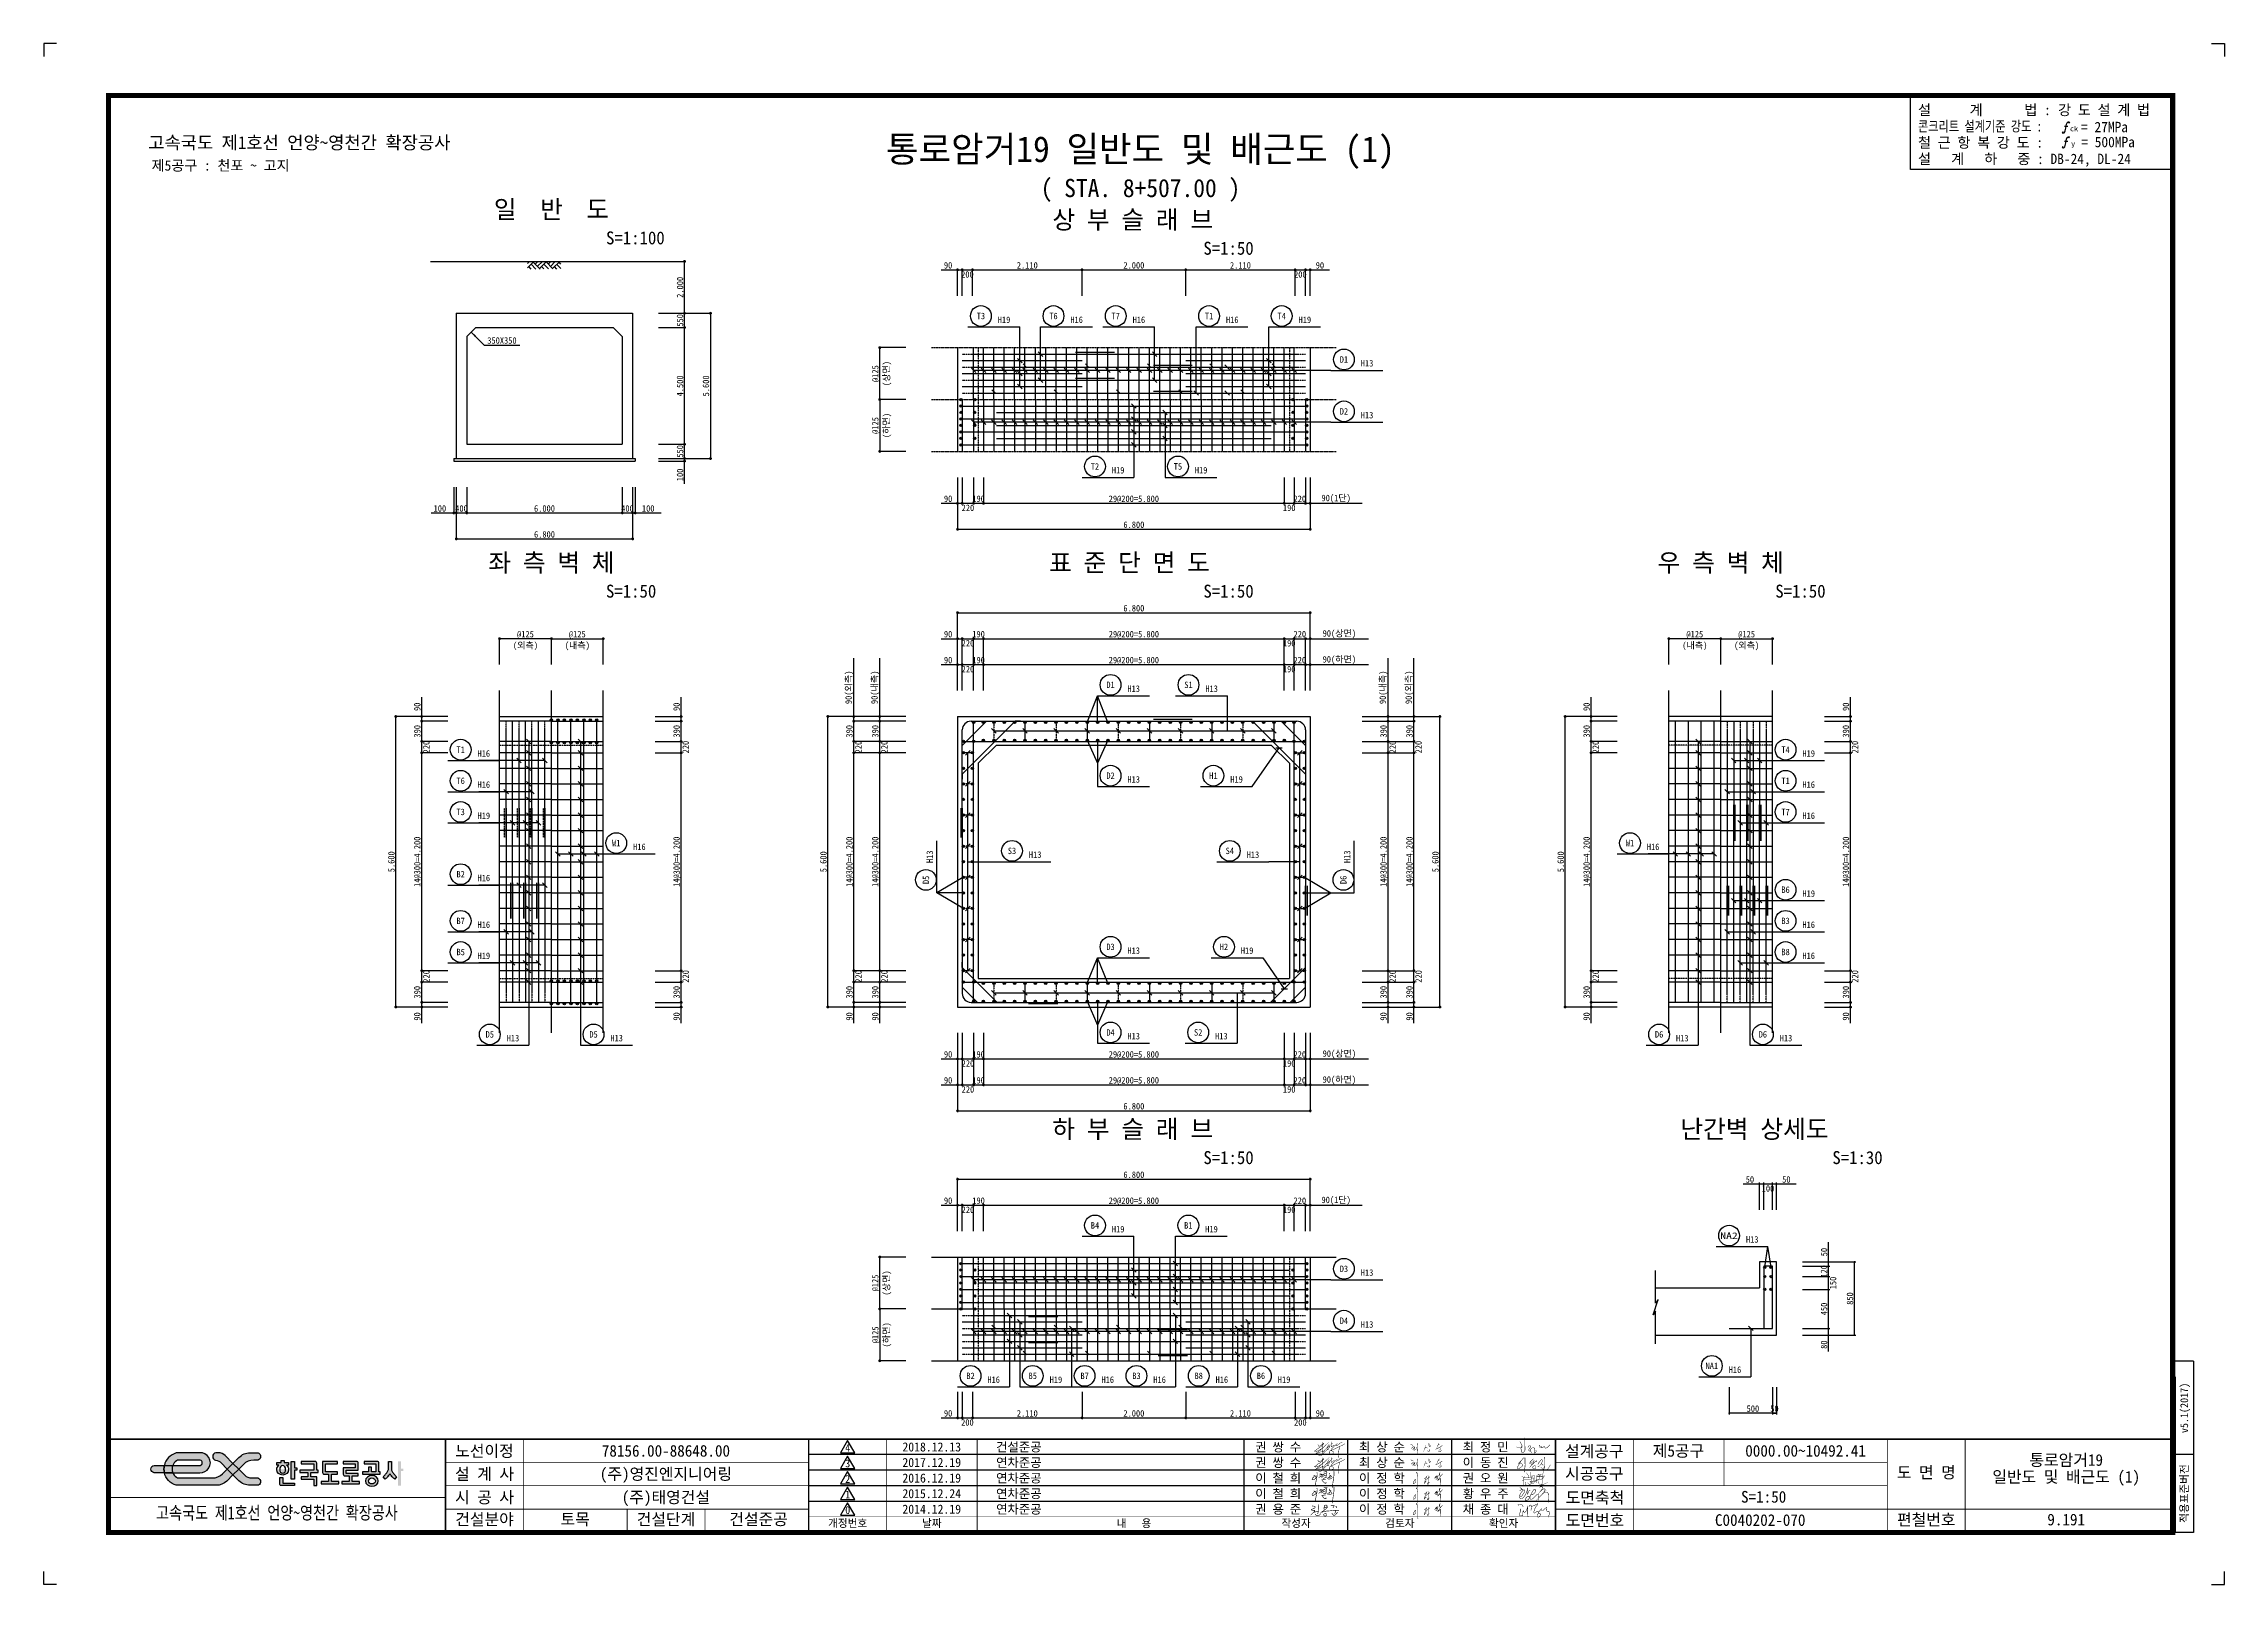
# Model space of a CAD drawing. Header units: millimetres. Extents: x 591441 to 633491, y -93232 to -63532.
import ezdxf
from ezdxf.enums import TextEntityAlignment as Align

# ---------------------------------------------------------------- set-up
doc = ezdxf.new("R2010")
doc.units = ezdxf.units.MM
for name, pattern in [('A-CENTR01', [2, 1.25, -0.25, 0.25, -0.25]), ('A-DASHD01', [0.75, 0.5, -0.25]), ('A-HIDDN01', [0.375, 0.25, -0.125])]:
    doc.linetypes.add(name, pattern=pattern)
for name, color, linetype in [('CS-CNTL', 1, 'A-CENTR01'), ('CS-CONC-MAJR', 4, 'Continuous'), ('CS-CUTL', 1, 'Continuous'), ('CS-DIML', 1, 'Continuous'), ('CS-DIMT', 3, 'Continuous'), ('CS-MISC', 3, 'Continuous'), ('CS-NOTE', 3, 'Continuous'), ('CS-RBAR-EREC', 6, 'Continuous'), ('CS-RBAR-MAJR', 6, 'Continuous'), ('CS-SYMB', 3, 'Continuous'), ('CS-SYMB-LIN3', 1, 'Continuous'), ('CS-TEXT', 3, 'Continuous'), ('CX-BORD', 3, 'Continuous'), ('CX-BORD-LIN1', 4, 'Continuous'), ('CX-BORD-LIN2', 3, 'Continuous'), ('CX-BORD-TEX2', 7, 'Continuous'), ('CX-BORD-TEX3', 6, 'Continuous'), ('CX-MISC', 2, 'Continuous'), ('CZ-TEX1', 6, 'Continuous'), ('CZ-TEX2', 3, 'Continuous')]:
    doc.layers.add(name, color=color, linetype=linetype)
doc.styles.add('A_STANDARD', font='DotumChe.ttf')
doc.styles.add('HY울L', font='DotumChe.ttf')
doc.styles.add('TB_TEXT', font='DotumChe.ttf')
doc.styles.add('TB_WMTXT', font='DotumChe.ttf')
doc.styles.add('TOP', font='DotumChe.ttf')

msp = doc.modelspace()

# ---------------------------------------------------------------- texts
at = {"layer": 'CS-DIMT', "style": 'A_STANDARD'}
for s, p in [('2.000', (603774, -68229)), ('550', (603774, -68866)), ('@125', (607539, -69892)), ('(상면)', (607754, -69892)), ('4.500', (603774, -70129)), ('5.600', (604274, -70129)), ('@125', (607539, -70892)), ('(하면)', (607754, -70892)), ('550', (603774, -71391)), ('90(외측)', (607024, -75940)), ('90(내측)', (607524, -75940)), ('90(내측)', (617324, -75940)), ('90(외측)', (617824, -75940)), ('90', (598708, -76315)), ('90', (603708, -76315)), ('90', (621255, -76315)), ('90', (626255, -76315)), ('390', (598708, -76787)), ('390', (603708, -76787)), ('390', (607039, -76787)), ('390', (607539, -76787)), ('390', (617339, -76787)), ('390', (617839, -76787)), ('390', (621255, -76787)), ('390', (626255, -76787)), ('220', (598883, -77092)), ('220', (603883, -77092)), ('220', (607214, -77092)), ('220', (607714, -77092)), ('220', (617514, -77092)), ('220', (618014, -77092)), ('220', (621430, -77092)), ('220', (626430, -77092)), ('14@300=4.200', (598708, -79302)), ('14@300=4.200', (603708, -79302)), ('14@300=4.200', (607039, -79302)), ('14@300=4.200', (607539, -79302)), ('14@300=4.200', (617339, -79302)), ('14@300=4.200', (617839, -79302)), ('14@300=4.200', (621255, -79302)), ('14@300=4.200', (626255, -79302)), ('5.600', (598208, -79302)), ('5.600', (606539, -79302)), ('5.600', (618339, -79302)), ('5.600', (620755, -79302)), ('220', (598883, -81512)), ('220', (603883, -81512)), ('220', (607214, -81512)), ('220', (607714, -81512)), ('220', (617514, -81512)), ('220', (618014, -81512)), ('220', (621430, -81512)), ('220', (626430, -81512)), ('390', (598708, -81817)), ('390', (603708, -81817)), ('390', (607039, -81817)), ('390', (607539, -81817)), ('390', (617339, -81817)), ('390', (617839, -81817)), ('390', (621255, -81817)), ('390', (626255, -81817)), ('50', (625833, -86826)), ('@125', (607539, -87422)), ('(상면)', (607754, -87422)), ('120', (625833, -87197)), ('150', (626008, -87422)), ('450', (625833, -87922)), ('850', (626333, -87722)), ('@125', (607539, -88422)), ('(하면)', (607754, -88422))]:
    msp.add_text(s, height=125, rotation=90, dxfattribs=at).set_placement(p, align=Align.CENTER)
for s, p in [('90', (608801, -67867)), ('90', (608801, -72367)), ('100', (598961, -72554)), ('90', (608801, -74977)), ('90', (608801, -75477)), ('90', (608801, -83077)), ('90', (608801, -83577)), ('90', (608801, -85897)), ('50', (624262, -85488)), ('90', (608801, -89997))]:
    msp.add_text(s, height=125, dxfattribs=at).set_placement(p)
for s, p in [('200', (609254, -68042)), ('2.110', (610409, -67867)), ('2.000', (612464, -67867)), ('2.110', (614519, -67867)), ('200', (615674, -68042)), ('90', (616051, -67867)), ('350X350', (600279, -69316)), ('190', (609469, -72367)), ('29@200=5.800', (612464, -72367)), ('220', (615664, -72367)), ('90(1단)', (616364, -72352)), ('400', (599499, -72554)), ('6.000', (601099, -72554)), ('400', (602699, -72554)), ('100', (603099, -72554)), ('220', (609264, -72542)), ('6.800', (612464, -72867)), ('190', (615459, -72542)), ('6.800', (601099, -73054)), ('6.800', (612464, -74477)), ('90(상면)', (616426, -74962)), ('(외측)', (600733, -75193)), ('@125', (600733, -74977)), ('(내측)', (601733, -75193)), ('@125', (601733, -74977)), ('220', (609264, -75152)), ('190', (609469, -74977)), ('29@200=5.800', (612464, -74977)), ('190', (615459, -75152)), ('220', (615664, -74977)), ('(내측)', (623280, -75193)), ('@125', (623280, -74977)), ('(외측)', (624280, -75193)), ('@125', (624280, -74977)), ('220', (609264, -75652)), ('190', (609469, -75477)), ('29@200=5.800', (612464, -75477)), ('190', (615459, -75652)), ('220', (615664, -75477)), ('90(하면)', (616426, -75462)), ('220', (609264, -83252)), ('190', (609469, -83077)), ('29@200=5.800', (612464, -83077)), ('190', (615459, -83252)), ('220', (615664, -83077)), ('90(상면)', (616426, -83062)), ('220', (609264, -83752)), ('190', (609469, -83577)), ('29@200=5.800', (612464, -83577)), ('190', (615459, -83752)), ('220', (615664, -83577)), ('90(하면)', (616426, -83562)), ('6.800', (612464, -84077)), ('6.800', (612464, -85397)), ('190', (609469, -85897)), ('29@200=5.800', (612464, -85897)), ('220', (615664, -85897)), ('90(1단)', (616364, -85882)), ('100', (624691, -85663)), ('50', (625045, -85488)), ('220', (609264, -86072)), ('190', (615459, -86072)), ('2.110', (610409, -89997)), ('2.000', (612464, -89997)), ('2.110', (614519, -89997)), ('90', (616051, -89997)), ('500', (624400, -89905)), ('50', (624816, -89905)), ('200', (609254, -90172)), ('200', (615674, -90172))]:
    msp.add_text(s, height=125, dxfattribs=at).set_placement(p, align=Align.CENTER)
for s, p in [('100', (603774, -71966)), ('90', (598708, -82365)), ('90', (603708, -82365)), ('90', (607039, -82365)), ('90', (607539, -82365)), ('90', (617339, -82365)), ('90', (617839, -82365)), ('90', (621255, -82365)), ('90', (626255, -82365)), ('80', (625833, -88692))]:
    msp.add_text(s, height=125, rotation=90, dxfattribs=at).set_placement(p)
at = {"layer": 'CS-NOTE', "style": 'TOP'}
for s, height, p in [('설', 200, (627583, -64910)), ('계', 200, (628579, -64910)), ('법 :', 200, (629633, -64910)), ('강 도 설 계 법', 200, (630285, -64910)), ('ck', 100, (630514, -65221)), ('= 27MPa', 200, (630728, -65239)), ('철 근 항 복 강 도 :', 200, (627583, -65538)), ('y', 100, (630536, -65511)), ('= 500MPa', 200, (630732, -65528)), ('설   계   하   중 : DB-24, DL-24', 200, (627583, -65853))]:
    msp.add_text(s, height=height, dxfattribs=at).set_placement(p)
at = {"layer": 'CS-NOTE', "style": 'TOP', "width": 0.79}
msp.add_text('콘크리트 설계기준 강도 : ', height=200, dxfattribs=at).set_placement((627583, -65224))
at = {"layer": 'CS-TEXT', "style": 'A_STANDARD'}
for s, p in [('T3', (609514, -68782)), ('T6', (610914, -68782)), ('T7', (612114, -68782)), ('T1', (613914, -68782)), ('T4', (615314, -68782)), ('D1', (616514, -69620)), ('D2', (616514, -70620)), ('T2', (611714, -71682)), ('T5', (613314, -71682)), ('D1', (612014, -75892)), ('S1', (613517, -75892)), ('T1', (599483, -77142)), ('T4', (625030, -77142)), ('T6', (599483, -77742)), ('D2', (612014, -77642)), ('H1', (613997, -77642)), ('T1', (625030, -77742)), ('T3', (599483, -78342)), ('T7', (625030, -78342)), ('W1', (602483, -78942)), ('S3', (610114, -79092)), ('S4', (614314, -79092)), ('W1', (622030, -78942)), ('B2', (599483, -79542)), ('B6', (625030, -79842)), ('B7', (599483, -80442)), ('B3', (625030, -80442)), ('B5', (599483, -81042)), ('D3', (612014, -80942)), ('H2', (614201, -80942)), ('B8', (625030, -81042)), ('D5', (600045, -82630)), ('D5', (602045, -82630)), ('D4', (612014, -82592)), ('S2', (613704, -82592)), ('D6', (622592, -82630)), ('D6', (624592, -82630)), ('B4', (611714, -86312)), ('B1', (613514, -86312)), ('D3', (616514, -87149)), ('D4', (616514, -88149)), ('NA1', (623608, -89020)), ('B2', (609314, -89212)), ('B5', (610514, -89212)), ('B7', (611514, -89212)), ('B3', (612514, -89212)), ('B8', (613714, -89212)), ('B6', (614914, -89212))]:
    msp.add_text(s, height=125, dxfattribs=at).set_placement(p, align=Align.MIDDLE)
for s, p in [('H19', (609839, -68917)), ('H16', (611239, -68917)), ('H16', (612439, -68917)), ('H16', (614239, -68917)), ('H19', (615639, -68917)), ('H13', (616839, -69755)), ('H13', (616839, -70755)), ('H19', (612039, -71817)), ('H19', (613639, -71817)), ('H13', (612339, -76027)), ('H13', (613842, -76027)), ('H16', (599808, -77277)), ('H19', (625355, -77277)), ('H16', (599808, -77877)), ('H13', (612339, -77777)), ('H19', (614322, -77777)), ('H16', (625355, -77877)), ('H19', (599808, -78477)), ('H16', (625355, -78477)), ('H16', (602808, -79077)), ('H16', (622355, -79077)), ('H13', (610439, -79227)), ('H13', (614639, -79227)), ('H16', (599808, -79677)), ('H19', (625355, -79977)), ('H16', (599808, -80577)), ('H16', (625355, -80577)), ('H19', (599808, -81177)), ('H13', (612339, -81077)), ('H19', (614526, -81077)), ('H16', (625355, -81177)), ('H13', (600370, -82765)), ('H13', (602370, -82765)), ('H13', (612339, -82727)), ('H13', (614029, -82727)), ('H13', (622917, -82765)), ('H13', (624917, -82765)), ('H19', (612039, -86447)), ('H19', (613839, -86447)), ('H13', (624266, -86644)), ('H13', (616839, -87284)), ('H13', (616839, -88284)), ('H16', (623933, -89155)), ('H16', (609639, -89347)), ('H19', (610839, -89347)), ('H16', (611839, -89347)), ('H16', (612839, -89347)), ('H16', (614039, -89347)), ('H19', (615239, -89347))]:
    msp.add_text(s, height=125, dxfattribs=at).set_placement(p)
for p in [(608589, -79327), (616639, -79327)]:
    msp.add_text('H13', height=125, rotation=90, dxfattribs=at).set_placement(p)
for s, p in [('D5', (608454, -79652)), ('D6', (616504, -79652))]:
    msp.add_text(s, height=125, rotation=90, dxfattribs=at).set_placement(p, align=Align.MIDDLE)
at = {"layer": 'CS-TEXT', "style": 'A_STANDARD', "width": 1.317664}
msp.add_text('NA2', height=125, dxfattribs=at).set_placement((623771, -86573), (624108, -86573), align=Align.FIT)
at = {"layer": 'CZ-TEX1', "style": 'A_STANDARD'}
for s, p in [('일  반  도', (601233, -66901)), ('상 부 슬 래 브', (612442, -67101)), ('좌 측 벽 체', (601233, -73711)), ('표 준 단 면 도', (612379, -73711)), ('우 측 벽 체', (623780, -73711)), ('하 부 슬 래 브', (612442, -84630)), ('난간벽 상세도', (624430, -84630))]:
    msp.add_text(s, height=350, dxfattribs=at).set_placement(p, align=Align.CENTER)
at = {"layer": 'CZ-TEX2', "style": 'A_STANDARD'}
for s, p in [('S=1:100', (602286, -67401)), ('S=1:50', (613804, -67601)), ('S=1:50', (602285, -74211)), ('S=1:50', (613804, -74211)), ('S=1:50', (624832, -74211)), ('S=1:50', (613804, -85130)), ('S=1:30', (625932, -85130))]:
    msp.add_text(s, height=250, dxfattribs=at).set_placement(p)

# ---------------------------------------------------------------- blocks, each defined once
blk = doc.blocks.new('CXGLOGO-EX흑백')
h = blk.add_hatch(color=256)
h.paths.add_polyline_path([(12.63, 2.93), (13.94, 2.93, 0.130785), (14.2, 3, 0.568608), (14.23, 5.18, 0.139223), (13.96, 5.26), (11.43, 5.26, 0.198912), (7.89, 3.79), (5.96, 1.87), (7.79, 0.04), (9.3, 1.55, -0.198912)])
h.paths.add_polyline_path([(5.96, -1.79), (4.13, 0.04), (2.64, -1.46, -0.198912), (-0.68, -2.83), (-11.36, -2.83, -0.149968), (-12.24, -2.56, -0.149163), (-13.39, -1.14), (-16.1, -1.14, 0.278403), (-12.27, -5.13, 0.065939), (-11.87, -5.18), (0.62, -5.18, 0.198912), (3.94, -3.81)])
h.paths.add_polyline_path([(-16.1, 1.21), (-19.37, 1.21, 0.888889), (-19.37, -1.14), (-16.1, -1.14, -0.111111)])
h.paths.add_polyline_path([(-11.36, 2.91), (-4.68, 2.91, -0.057559), (-4.56, 2.9, -0.792918), (-4.56, 1.23, -0.057559), (-4.68, 1.21), (-13.39, 1.21, 0.193915), (-13.39, -1.14), (-4.74, -1.14, 1.071754), (-4.74, 5.26), (-11.87, 5.26, 0.065939), (-12.27, 5.21, 0.278403), (-16.1, 1.21), (-13.39, 1.21, -0.149163), (-12.24, 2.64, -0.149968)])
h = blk.add_hatch(color=256)
h.paths.add_polyline_path([(5.96, 1.87), (4.13, 0.04), (5.96, -1.79), (7.79, 0.04)])
h.paths.add_polyline_path([(-13.39, 1.21), (-16.1, 1.21, 0.111111), (-16.1, -1.14), (-13.39, -1.14, -0.193915)])
h = blk.add_hatch(color=256)
h.paths.add_polyline_path([(3.49, 4.34, 0.198912), (1.27, 5.26), (0.48, 5.26, 0.833808), (0.38, 2.93, -0.177326), (2.18, 1.99), (4.13, 0.04), (5.96, 1.87)])
h.paths.add_polyline_path([(9.74, -1.92), (7.79, 0.04), (5.96, -1.79), (7.89, -3.71, 0.198912), (11.43, -5.18), (13.94, -5.18, 0.129219), (14.2, -5.12, 0.604319), (14.13, -2.89, 0.11379), (13.9, -2.83), (11.96, -2.83, -0.198912)])
h = blk.add_hatch(color=256)
edge = h.paths.add_edge_path()
edge.add_line((55.91, 2.5), (56.86, 2.5))
edge.add_line((56.86, 2.5), (56.86, 0.09))
edge.add_arc((58.53, 0.09), 1.68, 180, 195.40835)
edge.add_arc((58.47, 0.08), 1.62, 195.40835, 211.40699)
edge.add_arc((62.73, 2.67), 6.6, 211.40699, 220.88462)
edge.add_arc((62.66, 2.61), 6.51, 220.88462, 230.49861)
edge.add_line((58.52, -2.41), (57.95, -3.23))
edge.add_arc((62.64, 2.48), 7.39, 221.3708, 230.56833, ccw=False)
edge.add_arc((62.86, 2.67), 7.69, 212.52838, 221.37282, ccw=False)
edge.add_arc((49.9, 2.67), 7.69, 318.62717, 327.47163, ccw=False)
edge.add_arc((50.12, 2.48), 7.39, 309.43168, 318.62919, ccw=False)
edge.add_line((54.82, -3.23), (54.24, -2.41))
edge.add_arc((50.17, 2.55), 6.42, 309.43551, 319.18126)
edge.add_arc((49.96, 2.73), 6.69, 319.17872, 328.52967)
edge.add_arc((54.29, 0.07), 1.61, 328.57646, 344.60819)
edge.add_arc((54.23, 0.09), 1.67, 344.57291, 360.01873)
edge.add_line((55.91, 0.09), (55.91, 2.5))
edge = h.paths.add_edge_path()
edge.add_arc((22.07, -0.1), 1.77, 0.34469, 51.80654, ccw=False)
edge.add_arc((21.99, -0.04), 1.86, 268.63901, 358.48882, ccw=False)
edge.add_arc((21.9, -0.04), 1.86, 181.49526, 271.37691, ccw=False)
edge.add_arc((21.82, -0.1), 1.77, 128.19451, 179.65427, ccw=False)
edge.add_line((20.72, 1.3), (20.04, 1.3))
edge.add_line((20.04, 1.3), (20.04, 2.11))
edge.add_line((20.04, 2.11), (21.47, 2.11))
edge.add_line((21.47, 2.11), (21.47, 2.75))
edge.add_line((21.47, 2.75), (22.42, 2.75))
edge.add_line((22.42, 2.75), (22.42, 2.11))
edge.add_line((22.42, 2.11), (23.84, 2.11))
edge.add_line((23.84, 2.11), (23.84, 1.3))
edge.add_line((23.84, 1.3), (23.17, 1.3))
h.paths.add_polyline_path([(60.66, 0.17), (60.66, -0.6), (59.94, -0.6), (59.94, -5.25), (58.99, -5.25), (58.99, 2.5), (59.94, 2.5), (59.94, 0.17)])
edge = h.paths.add_edge_path()
edge.add_line((48.07, 2.5), (48.07, 1.72))
edge.add_line((48.07, 1.72), (51.87, 1.72))
edge.add_line((51.87, 1.72), (51.87, -0.86))
edge.add_line((51.87, -0.86), (50.44, -0.86))
edge.add_line((50.44, -0.86), (50.44, 0.69))
edge.add_line((50.44, 0.69), (49.49, 0.69))
edge.add_line((49.49, 0.69), (49.49, -0.86))
edge.add_line((49.49, -0.86), (47.59, -0.86))
edge.add_line((47.59, -0.86), (47.59, -1.63))
edge.add_line((47.59, -1.63), (53.29, -1.63))
edge.add_line((53.29, -1.63), (53.29, -0.86))
edge.add_line((53.29, -0.86), (52.82, -0.86))
edge.add_line((52.82, -0.86), (52.82, 1.98))
edge.add_arc((52.27, 1.98), 0.549, 360, 400.6008)
edge.add_arc((52.34, 2.04), 0.455, 40.6008, 89.66109)
edge.add_line((52.34, 2.5), (48.07, 2.5))
edge = h.paths.add_edge_path()
edge.add_line((41.42, 2.5), (41.42, 1.72))
edge.add_line((41.42, 1.72), (45.22, 1.72))
edge.add_line((45.22, 1.72), (45.22, 0.43))
edge.add_line((45.22, 0.43), (41.42, 0.43))
edge.add_line((41.42, 0.43), (41.42, -1.63))
edge.add_arc((41.97, -1.63), 0.549, 180, 220.6008)
edge.add_arc((41.9, -1.7), 0.455, 220.6008, 269.66109)
edge.add_line((41.89, -2.15), (43.32, -2.15))
edge.add_line((43.32, -2.15), (43.32, -3.96))
edge.add_line((43.32, -3.96), (40.94, -3.96))
edge.add_line((40.94, -3.96), (40.94, -4.73))
edge.add_line((40.94, -4.73), (46.64, -4.73))
edge.add_line((46.64, -4.73), (46.64, -3.96))
edge.add_line((46.64, -3.96), (44.27, -3.96))
edge.add_line((44.27, -3.96), (44.27, -2.15))
edge.add_line((44.27, -2.15), (46.17, -2.15))
edge.add_line((46.17, -2.15), (46.17, -1.38))
edge.add_line((46.17, -1.38), (42.37, -1.38))
edge.add_line((42.37, -1.38), (42.37, -0.34))
edge.add_line((42.37, -0.34), (46.17, -0.34))
edge.add_line((46.17, -0.34), (46.17, 1.98))
edge.add_arc((45.62, 1.98), 0.549, 360, 400.6008)
edge.add_arc((45.69, 2.04), 0.455, 40.6008, 89.66109)
edge.add_line((45.69, 2.5), (41.42, 2.5))
edge = h.paths.add_edge_path()
edge.add_line((39.52, 2.5), (34.77, 2.5))
edge.add_line((34.77, 2.5), (34.77, -1.12))
edge.add_arc((35.32, -1.12), 0.549, 180, 220.6008)
edge.add_arc((35.25, -1.18), 0.455, 220.6008, 269.66109)
edge.add_line((35.24, -1.63), (36.67, -1.63))
edge.add_line((36.67, -1.63), (36.67, -3.96))
edge.add_line((36.67, -3.96), (34.29, -3.96))
edge.add_line((34.29, -3.96), (34.29, -4.73))
edge.add_line((34.29, -4.73), (39.99, -4.73))
edge.add_line((39.99, -4.73), (39.99, -3.96))
edge.add_line((39.99, -3.96), (37.62, -3.96))
edge.add_line((37.62, -3.96), (37.62, -1.63))
edge.add_line((37.62, -1.63), (39.52, -1.63))
edge.add_line((39.52, -1.63), (39.52, -0.86))
edge.add_line((39.52, -0.86), (35.72, -0.86))
edge.add_line((35.72, -0.86), (35.72, 1.72))
edge.add_line((35.72, 1.72), (39.52, 1.72))
edge.add_line((39.52, 1.72), (39.52, 2.5))
edge = h.paths.add_edge_path()
edge.add_line((31.92, -5.25), (32.87, -5.25))
edge.add_line((32.87, -5.25), (32.87, -2.41))
edge.add_line((32.87, -2.41), (30.97, -2.41))
edge.add_line((30.97, -2.41), (30.97, -1.12))
edge.add_line((30.97, -1.12), (33.34, -1.12))
edge.add_line((33.34, -1.12), (33.34, -0.34))
edge.add_line((33.34, -0.34), (32.87, -0.34))
edge.add_line((32.87, -0.34), (32.87, 1.98))
edge.add_arc((32.32, 1.98), 0.549, 360, 400.6008)
edge.add_arc((32.39, 2.04), 0.455, 40.6008, 89.66109)
edge.add_line((32.39, 2.5), (27.88, 2.5))
edge.add_line((27.88, 2.5), (27.88, 1.72))
edge.add_line((27.88, 1.72), (31.92, 1.72))
edge.add_line((31.92, 1.72), (31.92, -0.34))
edge.add_line((31.92, -0.34), (27.41, -0.34))
edge.add_line((27.41, -0.34), (27.41, -1.12))
edge.add_line((27.41, -1.12), (30.02, -1.12))
edge.add_line((30.02, -1.12), (30.02, -2.41))
edge.add_line((30.02, -2.41), (27.88, -2.41))
edge.add_line((27.88, -2.41), (27.88, -3.18))
edge.add_line((27.88, -3.18), (31.92, -3.18))
edge.add_line((31.92, -3.18), (31.92, -5.25))
edge = h.paths.add_edge_path()
edge.add_line((25.74, -5.25), (21.47, -5.25))
edge.add_arc((21.47, -4.8), 0.449, 220.2619, 270, ccw=False)
edge.add_arc((21.55, -4.73), 0.558, 180.33891, 220.2619, ccw=False)
edge.add_arc((195.56, -3.7), 174.57, 179.66109, 180.33891, ccw=False)
edge.add_line((20.99, -2.67), (21.94, -2.67))
edge.add_line((21.94, -2.67), (21.94, -4.47))
edge.add_line((21.94, -4.47), (25.74, -4.47))
edge.add_line((25.74, -4.47), (25.74, -5.25))
edge = h.paths.add_edge_path(flags=16)
edge.add_ellipse((50.6, -3.77), major_axis=(-1.11, 0), ratio=0.86651, start_angle=0, end_angle=360)
edge = h.paths.add_edge_path()
edge.add_ellipse((50.6, -3.77), major_axis=(2.06, 0), ratio=0.842916, start_angle=0, end_angle=360, ccw=False)
h.paths.add_polyline_path([(26.46, 0.43), (26.46, -0.34), (25.74, -0.34), (25.74, -3.18), (24.67, -3.18), (24.67, 2.5), (25.74, 2.5), (25.74, 0.43)])
edge = h.paths.add_edge_path(flags=16)
edge.add_ellipse((21.94, -0.09), major_axis=(0, 1.22), ratio=0.776497, start_angle=0, end_angle=360, ccw=False)
for points in [[(-19.37, -1.14, -0.888889), (-19.37, 1.21), (-16.1, 1.21, 0.111111), (-16.1, -1.14)], [(-16.1, 1.21), (-13.39, 1.21, 0.193915), (-13.39, -1.14), (-16.1, -1.14, -0.111111)], [(5.96, -1.79), (3.94, -3.81, -0.198912), (0.62, -5.18), (-11.87, -5.18, -0.065939), (-12.27, -5.13, -0.278403), (-16.1, -1.14), (-13.39, -1.14, 0.149163), (-12.24, -2.56, 0.149968), (-11.36, -2.83), (-0.68, -2.83, 0.198912), (2.64, -1.46), (4.13, 0.04)], [(14.2, 3, -0.130785), (13.94, 2.93), (12.63, 2.93, 0.198912), (9.3, 1.55), (7.79, 0.04), (5.96, 1.87), (7.89, 3.79, -0.198912), (11.43, 5.26), (13.96, 5.26, -0.139223), (14.23, 5.18, -0.568608)], [(7.79, 0.04), (9.74, -1.92, 0.198912), (11.96, -2.83), (13.9, -2.83, -0.11379), (14.13, -2.89, -0.604319), (14.2, -5.12, -0.129219), (13.94, -5.18), (11.43, -5.18, -0.198912), (7.89, -3.71), (5.96, -1.79)]]:
    blk.add_lwpolyline(points, format="xyb", close=True)
for points in [[(-11.36, 2.91, 0.149968), (-12.24, 2.64, 0.149163), (-13.39, 1.21, 0.193915), (-13.39, -1.14), (-4.74, -1.14, 1.071754), (-4.74, 5.26), (-11.87, 5.26, 0.065939), (-12.27, 5.21, 0.278403), (-16.1, 1.21), (-13.39, 1.21), (-4.68, 1.21, 0.057559), (-4.56, 1.23, 0.792918), (-4.56, 2.9, 0.057559), (-4.68, 2.91), (-11.36, 2.91)], [(0.38, 2.93, -0.177326), (2.18, 1.99), (4.13, 0.04), (5.96, 1.87), (3.49, 4.34, 0.198912), (1.27, 5.26), (0.48, 5.26, 0.87142), (0.48, 2.91)], [(23.17, 1.3, -0.228396), (23.84, -0.09, -0.413446), (21.94, -1.89, -0.413609), (20.04, -0.09, -0.228387), (20.72, 1.3), (20.04, 1.3), (20.04, 2.11), (21.47, 2.11), (21.47, 2.75), (22.42, 2.75), (22.42, 2.11), (23.84, 2.11), (23.84, 1.3), (23.17, 1.3)], [(31.92, -5.25), (32.87, -5.25), (32.87, -2.41), (30.97, -2.41), (30.97, -1.12), (33.34, -1.12), (33.34, -0.34), (32.87, -0.34), (32.87, 1.98, 0.179031), (32.74, 2.34, 0.217397), (32.39, 2.5), (27.88, 2.5), (27.88, 1.72), (31.92, 1.72), (31.92, -0.34), (27.41, -0.34), (27.41, -1.12), (30.02, -1.12), (30.02, -2.41), (27.88, -2.41), (27.88, -3.18), (31.92, -3.18), (31.92, -5.25)], [(39.52, 2.5), (34.77, 2.5), (34.77, -1.12, 0.179031), (34.9, -1.48, 0.217397), (35.24, -1.63), (36.67, -1.63), (36.67, -3.96), (34.29, -3.96), (34.29, -4.73), (39.99, -4.73), (39.99, -3.96), (37.62, -3.96), (37.62, -1.63), (39.52, -1.63), (39.52, -0.86), (35.72, -0.86), (35.72, 1.72), (39.52, 1.72), (39.52, 2.5)], [(41.42, 2.5), (41.42, 1.72), (45.22, 1.72), (45.22, 0.43), (41.42, 0.43), (41.42, -1.63, 0.179031), (41.55, -1.99, 0.217397), (41.89, -2.15), (43.32, -2.15), (43.32, -3.96), (40.94, -3.96), (40.94, -4.73), (46.64, -4.73), (46.64, -3.96), (44.27, -3.96), (44.27, -2.15), (46.17, -2.15), (46.17, -1.38), (42.37, -1.38), (42.37, -0.34), (46.17, -0.34), (46.17, 1.98, 0.179031), (46.04, 2.34, 0.217397), (45.69, 2.5), (41.42, 2.5)], [(48.07, 2.5), (48.07, 1.72), (51.87, 1.72), (51.87, -0.86), (50.44, -0.86), (50.44, 0.69), (49.49, 0.69), (49.49, -0.86), (47.59, -0.86), (47.59, -1.63), (53.29, -1.63), (53.29, -0.86), (52.82, -0.86), (52.82, 1.98, 0.179031), (52.69, 2.34, 0.217397), (52.34, 2.5), (48.07, 2.5)], [(55.91, 2.5), (56.86, 2.5), (56.86, 0.09, 0.067333), (56.92, -0.35, 0.069921), (57.09, -0.77, 0.041378), (57.74, -1.65, 0.041974), (58.52, -2.41), (57.95, -3.23, -0.040153), (57.09, -2.41, -0.03861), (56.38, -1.46, -0.03861), (55.67, -2.41, -0.040153), (54.82, -3.23), (54.24, -2.41, 0.042549), (55.02, -1.65, 0.040824), (55.67, -0.77, 0.070066), (55.85, -0.35, 0.067497), (55.91, 0.09), (55.91, 2.5)], [(25.74, -5.25), (21.47, -5.25, -0.220496), (21.13, -5.09, -0.175981), (20.99, -4.73, -0.002958), (20.99, -2.67), (21.94, -2.67), (21.94, -4.47), (25.74, -4.47), (25.74, -5.25)]]:
    blk.add_lwpolyline(points, format="xyb")
blk.add_lwpolyline([(5.96, 1.87), (7.79, 0.04), (5.96, -1.79), (4.13, 0.04), (5.96, 1.87)])
blk.add_lwpolyline([(26.46, 0.43), (26.46, -0.34), (25.74, -0.34), (25.74, -3.18), (24.67, -3.18), (24.67, 2.5), (25.74, 2.5), (25.74, 0.43)], close=True)
at = {"extrusion": (0, 0, -1)}
blk.add_ellipse((21.94, -0.09), major_axis=(0, 1.22), ratio=0.776497, start_param=3.141593, end_param=9.424778, dxfattribs=at)
blk.add_ellipse((50.6, -3.77), major_axis=(2.06, 0), ratio=0.842916, dxfattribs=at)
blk.add_ellipse((50.6, -3.77), major_axis=(-1.11, 0), ratio=0.86651)
blk = doc.blocks.new('CXBLKA1-KHCA')
at = {"layer": 'CX-BORD-LIN1', "const_width": 0.4}
blk.add_lwpolyline([(808.15, 1279.54), (648.95, 1279.54), (648.95, 1390.34), (808.15, 1390.34)], close=True, dxfattribs=at)
at = {"layer": 'CX-BORD-LIN1'}
for points, const_width in [([(808.15, 1286.74), (648.95, 1286.74)], 0.12), ([(674.95, 1279.54), (674.95, 1286.74)], 0.12), ([(680.95, 1279.54), (680.95, 1286.74)], 0.06), ([(702.95, 1279.54), (702.95, 1286.74)], 0.12), ([(708.95, 1279.54), (708.95, 1286.74)], 0.06), ([(715.95, 1279.54), (715.95, 1286.74)], 0.06), ([(760.55, 1279.54), (760.55, 1286.74)], 0.12), ([(786.15, 1279.54), (786.15, 1286.74)], 0.06), ([(760.55, 1280.74), (702.95, 1280.74)], 0.04)]:
    blk.add_lwpolyline(points, dxfattribs=dict(at, const_width=const_width))
for points in [[(736.55, 1279.54), (736.55, 1286.74)], [(744.55, 1279.54), (744.55, 1286.74)], [(752.55, 1279.54), (752.55, 1286.74)]]:
    blk.add_lwpolyline(points, dxfattribs=at)
for points in [[(705.96, 1286.63), (705.41, 1285.68), (706.51, 1285.68)], [(705.96, 1285.43), (705.41, 1284.48), (706.51, 1284.48)], [(705.96, 1284.23), (705.41, 1283.28), (706.51, 1283.28)], [(705.96, 1283.03), (705.41, 1282.08), (706.51, 1282.08)], [(705.96, 1281.83), (705.41, 1280.88), (706.51, 1280.88)]]:
    blk.add_lwpolyline(points, close=True, dxfattribs=at)
at = {"layer": 'CX-BORD-LIN2'}
for p, q in [((809.75, 1292.75), (808.15, 1292.75)), ((809.75, 1292.75), (809.75, 1279.54)), ((808.35, 1291.54), (808.35, 1279.54)), ((760.55, 1285.54), (702.95, 1285.54)), ((809.75, 1285.54), (808.15, 1285.54)), ((809.75, 1279.54), (808.35, 1279.54))]:
    blk.add_line(p, q, dxfattribs=at)
at = {"layer": 'CX-BORD-LIN2', "const_width": 0.06}
for points in [[(766.55, 1279.54), (766.55, 1286.74)], [(773.55, 1283.14), (773.55, 1286.74)], [(792.15, 1279.54), (792.15, 1286.74)], [(702.95, 1284.94), (674.95, 1284.94)], [(786.15, 1284.94), (760.55, 1284.94)], [(674.95, 1282.24), (648.95, 1282.24)], [(702.95, 1283.14), (674.95, 1283.14)], [(786.15, 1283.14), (760.55, 1283.14)], [(702.95, 1281.34), (674.95, 1281.34)], [(688.95, 1279.54), (688.95, 1281.34)], [(694.95, 1279.54), (694.95, 1281.34)], [(808.15, 1281.34), (760.55, 1281.34)]]:
    blk.add_lwpolyline(points, dxfattribs=at)
at = {"layer": 'CX-BORD-LIN2'}
for points in [[(760.55, 1284.34), (702.95, 1284.34)], [(760.55, 1283.14), (702.95, 1283.14)], [(760.55, 1281.94), (702.95, 1281.94)]]:
    blk.add_lwpolyline(points, dxfattribs=at)
at = {"layer": 'CX-BORD-TEX2'}
for points, const_width in [([(757.8, 1286.55), (757.96, 1286.29), (757.97, 1286.23), (757.97, 1286.18), (757.95, 1286.13), (757.78, 1286.11), (757.7, 1286.11), (757.64, 1286.11), (757.56, 1286.13), (757.64, 1286.11), (757.78, 1286.11), (757.84, 1286.12), (757.95, 1286.13, -1.125272), (757.94, 1286.09), (757.9, 1286.04, 0.704297), (757.96, 1285.92), (757.93, 1285.85, 0.739507), (758.07, 1285.72, 0.194715), (758.2, 1285.88), (758.2, 1286.13), (758.21, 1285.87), (758.22, 1285.32), (758.22, 1284.55)], 0.0341), ([(758.43, 1286.1), (758.44, 1286.14, -0.220096), (758.5, 1286.21, -0.157391), (758.59, 1286.22, -0.503635), (758.63, 1286.13, -0.031824), (758.53, 1285.97, -0.050997), (758.5, 1285.94), (758.48, 1285.93), (758.47, 1285.9), (758.51, 1285.85), (758.55, 1285.82), (758.59, 1285.81), (758.64, 1285.8), (758.7, 1285.73), (758.72, 1285.68), (758.7, 1285.73), (758.64, 1285.8), (758.61, 1285.86), (758.61, 1285.91), (758.69, 1286.01, -0.366149), (758.92, 1286.05, -0.326177), (758.95, 1285.98, 0.01374), (758.91, 1285.75, 0.045238), (758.9, 1285.72, 0.029491), (758.91, 1285.68), (758.92, 1285.67), (758.94, 1285.66), (758.96, 1285.67), (759.01, 1285.71, 0.256339), (759.06, 1285.85), (759.02, 1285.89)], 0.0341), ([(758.29, 1284.15), (758.38, 1284.04), (758.43, 1283.97), (758.46, 1283.93), (758.47, 1283.89), (758.48, 1283.84, -0.422932), (758.43, 1283.76), (758.24, 1283.78), (758.06, 1283.81), (757.96, 1283.84), (758.06, 1283.81), (758.43, 1283.76), (758.58, 1283.75), (758.67, 1283.75, -0.140887), (758.75, 1283.73, -0.880903), (758.73, 1283.69), (758.6, 1283.64), (758.5, 1283.62), (758.42, 1283.6), (758.33, 1283.6), (758.17, 1283.6), (758.09, 1283.58), (758.02, 1283.56), (757.98, 1283.54), (758.02, 1283.56), (758.09, 1283.58), (758.09, 1283.65), (758.09, 1283.71), (758.11, 1283.75), (758.15, 1283.83), (758.18, 1283.84), (758.15, 1283.83), (758.09, 1283.71), (758.09, 1283.58), (758.1, 1283.2)], 0.0262), ([(758.27, 1283.4), (758.21, 1283.4), (758.22, 1283.32, 0.279645), (758.32, 1283.19, 0.283353), (758.58, 1283.23, -0.028025), (758.67, 1283.31), (758.67, 1283.58), (758.66, 1284.2), (758.67, 1283.48), (758.59, 1283.49), (758.62, 1283.44, 0.135613), (758.75, 1283.34, 0.332479), (758.9, 1283.37), (758.91, 1283.47), (758.67, 1283.48), (758.59, 1283.49), (758.67, 1283.39), (758.67, 1283.31), (758.6, 1283.25), (758.53, 1283.25), (758.49, 1283.27), (758.45, 1283.31), (758.53, 1283.25), (758.6, 1283.25), (758.67, 1283.31), (758.76, 1283.4), (758.85, 1283.55), (758.89, 1283.65), (758.93, 1283.74), (758.96, 1283.81), (758.96, 1283.87), (758.95, 1283.91), (758.93, 1283.94, 0.282608), (758.87, 1283.95, 0.252847), (758.79, 1283.89, 0.279847), (758.82, 1283.76, -0.060266), (758.89, 1283.65, -0.201009), (758.91, 1283.47), (758.98, 1283.48), (759.12, 1283.53, 0.385955), (759.32, 1283.92), (759.29, 1283.95), (759.26, 1283.98, -0.248027), (759.24, 1284.06), (759.24, 1284.03), (759.25, 1284.01), (759.29, 1284.03), (759.32, 1284.04, -0.247886), (759.42, 1284.03, -0.553311), (759.42, 1283.95, -0.259364), (759.29, 1283.95, -0.193147), (759.25, 1284.01), (759.21, 1283.99), (759.15, 1283.96), (759.12, 1283.94, 0.729216), (759.13, 1283.86), (759.27, 1283.85), (759.62, 1283.89), (759.48, 1283.85), (759.29, 1283.83), (759.24, 1283.83), (759.16, 1283.83), (759.12, 1283.82, 0.331263), (759.08, 1283.77), (759.07, 1283.67), (759.08, 1283.51), (759.08, 1283.42), (759.07, 1283.36), (759.08, 1283.42), (759.08, 1283.51), (759.07, 1283.59), (759.02, 1283.57), (759.01, 1283.53), (758.99, 1283.45), (759.01, 1283.53), (759.02, 1283.57), (759.07, 1283.59), (759.15, 1283.6), (759.31, 1283.62), (759.43, 1283.64, 0.338179), (759.68, 1283.92), (759.68, 1283.87), (759.66, 1283.82), (759.62, 1283.76), (759.57, 1283.7), (759.56, 1283.7), (759.57, 1283.87), (759.61, 1284.33), (759.57, 1283.87), (759.56, 1283.7), (759.55, 1283.5), (759.54, 1283.44, -0.088184), (759.48, 1283.2, -0.267678), (759.4, 1283.14), (759.44, 1283.15), (759.47, 1283.18), (759.5, 1283.24), (759.57, 1283.25), (759.65, 1283.26), (759.71, 1283.28), (759.76, 1283.31), (759.74, 1283.3), (759.68, 1283.27), (759.64, 1283.26), (759.5, 1283.24), (759.43, 1283.24, -0.495567), (759.23, 1283.48, -0.495567)], 0.0262)]:
    blk.add_lwpolyline(points, format="xyb", dxfattribs=dict(at, const_width=const_width))
for points, const_width in [([(742.21, 1286.3), (742.24, 1286.3), (742.24, 1286.26), (742.25, 1286.23), (742.27, 1286.21), (742.29, 1286.2), (742.32, 1286.2), (742.35, 1286.2), (742.39, 1286.21), (742.43, 1286.23), (742.47, 1286.26), (742.51, 1286.29), (742.57, 1286.33), (742.64, 1286.41), (742.68, 1286.43), (742.69, 1286.43), (742.69, 1286.42), (742.68, 1286.38), (742.66, 1286.37), (742.63, 1286.34), (742.61, 1286.31), (742.57, 1286.26), (742.51, 1286.21), (742.37, 1286.09), (742.23, 1286.02), (742.1, 1285.9), (742.03, 1285.85), (741.99, 1285.83), (741.97, 1285.84), (741.98, 1285.81), (742.01, 1285.79), (742.06, 1285.79), (742.13, 1285.8), (742.18, 1285.82), (742.23, 1285.84), (742.33, 1285.88), (742.36, 1285.9), (742.48, 1285.98), (742.57, 1286.04), (742.7, 1286.14), (742.81, 1286.25), (742.57, 1286.04), (742.34, 1285.82), (742.18, 1285.71), (742.08, 1285.63), (741.97, 1285.55), (742.08, 1285.63), (742.16, 1285.65), (742.23, 1285.66), (742.3, 1285.69), (742.43, 1285.75), (742.53, 1285.8), (742.6, 1285.85), (742.59, 1285.73), (742.66, 1285.79), (742.74, 1285.87), (742.81, 1285.96), (742.92, 1286.07), (742.99, 1286.19), (743.05, 1286.27), (743.1, 1286.36)], 0.032), ([(742.21, 1285.1), (742.24, 1285.1), (742.24, 1285.06), (742.25, 1285.03), (742.27, 1285.01), (742.29, 1285), (742.32, 1285), (742.35, 1285), (742.39, 1285.01), (742.43, 1285.03), (742.47, 1285.06), (742.51, 1285.09), (742.57, 1285.13), (742.64, 1285.21), (742.68, 1285.23), (742.69, 1285.23), (742.69, 1285.22), (742.68, 1285.18), (742.66, 1285.17), (742.63, 1285.14), (742.61, 1285.11), (742.57, 1285.06), (742.51, 1285.01), (742.37, 1284.89), (742.23, 1284.82), (742.1, 1284.7), (742.03, 1284.65), (741.99, 1284.63), (741.97, 1284.64), (741.98, 1284.61), (742.01, 1284.59), (742.06, 1284.59), (742.13, 1284.6), (742.18, 1284.62), (742.23, 1284.64), (742.33, 1284.68), (742.36, 1284.7), (742.48, 1284.78), (742.57, 1284.84), (742.7, 1284.94), (742.81, 1285.05), (742.57, 1284.84), (742.34, 1284.62), (742.18, 1284.51), (742.08, 1284.43), (741.97, 1284.35), (742.08, 1284.43), (742.16, 1284.45), (742.23, 1284.46), (742.3, 1284.49), (742.43, 1284.55), (742.53, 1284.6), (742.6, 1284.65), (742.59, 1284.53), (742.66, 1284.59), (742.74, 1284.67), (742.81, 1284.76), (742.92, 1284.87), (742.99, 1284.99), (743.05, 1285.07), (743.1, 1285.16)], 0.032), ([(742.56, 1286.51), (742.56, 1286.38), (742.57, 1286.19), (742.58, 1286.1), (742.6, 1286), (742.6, 1285.85), (742.59, 1285.73), (742.57, 1285.65), (742.54, 1285.55), (742.5, 1285.49), (742.47, 1285.46), (742.45, 1285.45), (742.39, 1285.45), (742.34, 1285.45), (742.31, 1285.47), (742.29, 1285.51)], 0.032), ([(742.56, 1285.31), (742.56, 1285.18), (742.57, 1284.99), (742.58, 1284.9), (742.6, 1284.8), (742.6, 1284.65), (742.59, 1284.53), (742.57, 1284.45), (742.54, 1284.35), (742.5, 1284.29), (742.47, 1284.26), (742.45, 1284.25), (742.39, 1284.25), (742.34, 1284.25), (742.31, 1284.27), (742.29, 1284.31)], 0.032), ([(742.52, 1285.52), (742.62, 1285.59), (742.69, 1285.69), (742.79, 1285.79), (742.88, 1285.87), (742.96, 1285.94), (743.06, 1286.03), (743.13, 1286.12), (743.16, 1286.23)], 0.032), ([(742.86, 1286.02), (742.95, 1286.06), (743.03, 1286.13), (743.07, 1286.18), (743.12, 1286.2), (743.19, 1286.26), (743.26, 1286.33), (743.29, 1286.4), (743.3, 1286.53), (743.29, 1286.4), (743.36, 1286.43)], 0.032), ([(742.86, 1284.82), (742.95, 1284.86), (743.03, 1284.93), (743.07, 1284.98), (743.12, 1285), (743.19, 1285.06), (743.26, 1285.13), (743.29, 1285.2), (743.3, 1285.33), (743.29, 1285.2), (743.36, 1285.23)], 0.032), ([(742.92, 1285.91), (743.08, 1285.92)], 0.032), ([(743.24, 1286.31), (743.26, 1286.22), (743.27, 1286.14), (743.32, 1286.17), (743.39, 1286.21), (743.41, 1286.25), (743.45, 1286.27), (743.48, 1286.27), (743.51, 1286.27), (743.52, 1286.26), (743.51, 1286.23), (743.48, 1286.18), (743.43, 1286.12), (743.37, 1286.06), (743.3, 1286), (743.27, 1285.95), (743.25, 1285.91), (743.23, 1285.87), (743.23, 1285.84), (743.19, 1285.84), (743.16, 1285.83), (743.15, 1285.8), (743.15, 1285.77), (743.13, 1285.75), (743.11, 1285.73), (743.11, 1285.69), (743.11, 1285.64), (743.14, 1285.61), (743.17, 1285.6), (743.22, 1285.6), (743.28, 1285.6), (743.34, 1285.61), (743.36, 1285.61), (743.4, 1285.63), (743.43, 1285.65), (743.44, 1285.68), (743.44, 1285.72), (743.43, 1285.74), (743.4, 1285.77), (743.35, 1285.8), (743.32, 1285.82), (743.28, 1285.84), (743.25, 1285.85), (743.23, 1285.85)], 0.032), ([(743.24, 1285.11), (743.26, 1285.02), (743.27, 1284.94), (743.32, 1284.97), (743.39, 1285.01), (743.41, 1285.05), (743.45, 1285.07), (743.48, 1285.07), (743.51, 1285.07), (743.52, 1285.06), (743.51, 1285.03), (743.48, 1284.98), (743.43, 1284.92), (743.37, 1284.86), (743.3, 1284.8), (743.27, 1284.75), (743.25, 1284.71), (743.23, 1284.67), (743.23, 1284.64), (743.19, 1284.64), (743.16, 1284.63), (743.15, 1284.6), (743.15, 1284.57), (743.13, 1284.55), (743.11, 1284.53), (743.11, 1284.49), (743.11, 1284.44), (743.14, 1284.41), (743.17, 1284.4), (743.22, 1284.4), (743.28, 1284.4), (743.34, 1284.41), (743.36, 1284.41), (743.4, 1284.43), (743.43, 1284.45), (743.44, 1284.48), (743.44, 1284.52), (743.43, 1284.54), (743.4, 1284.57), (743.35, 1284.6), (743.32, 1284.62), (743.28, 1284.64), (743.25, 1284.65), (743.23, 1284.65)], 0.032), ([(743.23, 1285.85), (743.31, 1285.89), (743.46, 1285.95), (743.59, 1286.02), (743.7, 1286.07), (743.83, 1286.14), (743.97, 1286.2), (744.12, 1286.27), (744.24, 1286.34), (744.31, 1286.37)], 0.032), ([(743.23, 1284.65), (743.31, 1284.69), (743.46, 1284.75), (743.59, 1284.82), (743.7, 1284.87), (743.83, 1284.94), (743.97, 1285), (744.12, 1285.07), (744.24, 1285.14), (744.31, 1285.17)], 0.032), ([(743.76, 1286.37), (743.7, 1286.37), (743.68, 1286.36), (743.63, 1286.33), (743.61, 1286.3), (743.59, 1286.27), (743.6, 1286.25), (743.61, 1286.23), (743.63, 1286.23), (743.66, 1286.23), (743.71, 1286.26), (743.79, 1286.3), (743.83, 1286.33), (743.87, 1286.36), (743.9, 1286.38), (743.91, 1286.42), (743.94, 1286.43), (743.99, 1286.45), (744.07, 1286.47), (744.1, 1286.49)], 0.032), ([(743.76, 1285.17), (743.7, 1285.17), (743.68, 1285.16), (743.63, 1285.13), (743.61, 1285.1), (743.59, 1285.07), (743.6, 1285.05), (743.61, 1285.03), (743.63, 1285.03), (743.66, 1285.03), (743.71, 1285.06), (743.79, 1285.1), (743.83, 1285.13), (743.87, 1285.16), (743.9, 1285.18), (743.91, 1285.22), (743.94, 1285.23), (743.99, 1285.25), (744.07, 1285.27), (744.1, 1285.29)], 0.032), ([(743.92, 1286.17), (743.9, 1286.1), (743.88, 1286.02), (743.86, 1285.94), (743.84, 1285.86), (743.83, 1285.81), (743.83, 1285.73), (743.82, 1285.69), (743.81, 1285.54), (743.81, 1285.41), (743.79, 1285.32), (743.8, 1285.28)], 0.032), ([(749.37, 1286.36), (749.57, 1286.25)], 0.032), ([(749.37, 1285.16), (749.57, 1285.05)], 0.032), ([(749.41, 1286.01), (749.49, 1286.07), (749.56, 1286.13), (749.63, 1286.17), (749.64, 1286.17), (749.66, 1286.16), (749.66, 1286.16), (749.66, 1286.14), (749.65, 1286.11), (749.63, 1286.03), (749.62, 1286.02), (749.53, 1285.91), (749.63, 1286.03), (749.7, 1286.09), (749.67, 1286), (749.64, 1285.95), (749.64, 1285.94), (749.63, 1285.92), (749.63, 1285.9), (749.64, 1285.89), (749.65, 1285.88), (749.66, 1285.88), (749.69, 1285.89), (749.71, 1285.9), (749.74, 1285.92), (749.77, 1285.94), (749.8, 1285.97), (749.82, 1286), (749.84, 1286.04), (749.86, 1286.09), (749.87, 1286.14)], 0.032), ([(749.93, 1286.43), (749.91, 1286.16), (749.9, 1285.94), (749.9, 1285.84), (749.91, 1285.8), (749.91, 1285.53)], 0.032), ([(749.93, 1285.23), (749.91, 1284.96), (749.9, 1284.74), (749.9, 1284.64), (749.91, 1284.6), (749.91, 1284.33)], 0.032), ([(750.55, 1286.25), (750.46, 1285.98), (750.5, 1286.07), (750.51, 1286.09), (750.54, 1286.11), (750.56, 1286.11), (750.67, 1286.05)], 0.032), ([(750.55, 1285.05), (750.46, 1284.78), (750.5, 1284.87), (750.51, 1284.89), (750.54, 1284.91), (750.56, 1284.91), (750.67, 1284.85)], 0.032), ([(750.69, 1285.86), (750.71, 1285.83), (750.72, 1285.81), (750.75, 1285.79), (750.76, 1285.78), (750.79, 1285.78), (750.81, 1285.78), (750.82, 1285.79), (750.84, 1285.81), (750.85, 1285.83), (750.85, 1285.85), (750.84, 1285.88), (750.83, 1285.9), (750.81, 1285.93), (750.79, 1285.94)], 0.032), ([(750.78, 1286.43), (750.8, 1286.38), (750.8, 1286.32), (750.8, 1286.28), (750.8, 1286.24), (750.81, 1286.21), (750.81, 1286.18), (750.82, 1286.16), (750.83, 1286.14), (750.84, 1286.14), (750.86, 1286.15), (750.89, 1286.18), (750.92, 1286.21), (750.95, 1286.25)], 0.032), ([(750.78, 1285.23), (750.8, 1285.18), (750.8, 1285.12), (750.8, 1285.08), (750.8, 1285.04), (750.81, 1285.01), (750.81, 1284.98), (750.82, 1284.96), (750.83, 1284.94), (750.84, 1284.94), (750.86, 1284.95), (750.89, 1284.98), (750.92, 1285.01), (750.95, 1285.05)], 0.032), ([(751.3, 1285.95), (751.35, 1285.97), (751.44, 1286.01), (751.52, 1286.05), (751.6, 1286.1), (751.68, 1286.15), (751.76, 1286.2), (751.84, 1286.26)], 0.032), ([(751.3, 1284.75), (751.35, 1284.77), (751.44, 1284.81), (751.52, 1284.85), (751.6, 1284.9), (751.68, 1284.95), (751.76, 1285), (751.84, 1285.06)], 0.032), ([(751.53, 1286.41), (751.52, 1286.35), (751.5, 1286.29), (751.46, 1286.2), (751.5, 1286.27), (751.53, 1286.29), (751.57, 1286.32), (751.6, 1286.34), (751.62, 1286.34), (751.63, 1286.34)], 0.032), ([(751.53, 1285.21), (751.52, 1285.15), (751.5, 1285.09), (751.46, 1285), (751.5, 1285.07), (751.53, 1285.09), (751.57, 1285.12), (751.6, 1285.14), (751.62, 1285.14), (751.63, 1285.14)], 0.032), ([(751.51, 1285.83), (751.54, 1285.81), (751.57, 1285.79), (751.6, 1285.78), (751.63, 1285.77), (751.65, 1285.77), (751.68, 1285.79), (751.7, 1285.81), (751.74, 1285.84), (751.78, 1285.88), (751.79, 1285.89)], 0.032), ([(751.64, 1286.12), (751.65, 1286.09), (751.65, 1286.04), (751.65, 1285.99), (751.65, 1285.94), (751.64, 1285.88)], 0.032), ([(757.9, 1285.08), (757.79, 1284.86), (757.69, 1284.71), (757.64, 1284.61), (757.62, 1284.57), (757.61, 1284.54), (757.6, 1284.53), (757.6, 1284.5), (757.61, 1284.48), (757.61, 1284.47), (757.64, 1284.47), (757.69, 1284.47), (757.7, 1284.47), (757.75, 1284.48), (757.8, 1284.51), (757.85, 1284.54), (757.89, 1284.57), (757.93, 1284.6), (757.97, 1284.63), (758, 1284.68), (758.02, 1284.72), (758.03, 1284.75), (758.01, 1284.79), (757.98, 1284.81), (757.96, 1284.83), (757.91, 1284.86), (757.85, 1284.86), (757.79, 1284.86), (757.69, 1284.85)], 0.032), ([(757.68, 1284.84), (757.71, 1284.85), (757.72, 1284.88), (757.75, 1284.91), (757.78, 1284.94), (757.81, 1284.98), (757.85, 1285.03), (757.9, 1285.08), (757.95, 1285.12), (757.99, 1285.17), (758.01, 1285.21), (758.06, 1285.26), (758.11, 1285.29), (758.12, 1285.29), (758.14, 1285.29), (758.16, 1285.28), (758.18, 1285.26), (758.19, 1285.22), (758.2, 1285.18), (758.2, 1285.15), (758.2, 1285.11), (758.2, 1284.9), (758.21, 1284.74), (758.2, 1284.67), (758.18, 1284.5), (758.16, 1284.37), (758.15, 1284.21), (758.16, 1284.18)], 0.032), ([(758.55, 1284.84), (758.51, 1284.87), (758.84, 1285.21), (758.67, 1285.04), (758.61, 1284.94), (758.6, 1284.91), (758.61, 1284.88), (758.62, 1284.86), (758.64, 1284.87), (758.69, 1284.89), (758.75, 1284.93), (758.81, 1284.99), (758.86, 1285.05), (758.9, 1285.08), (758.9, 1285.03), (758.88, 1284.99), (758.84, 1284.93), (758.82, 1284.89), (758.81, 1284.85), (758.72, 1284.78), (758.64, 1284.64), (758.6, 1284.6), (758.68, 1284.71), (758.89, 1284.9), (758.97, 1284.97), (759.02, 1285.01), (759.06, 1285.04), (759.08, 1285.06), (759.11, 1285.06), (759.11, 1285.05), (759.08, 1285.01), (759.07, 1284.98)], 0.032), ([(759.28, 1284.83), (759.21, 1284.82), (759.23, 1284.87), (759.28, 1284.93), (759.33, 1285), (759.38, 1285.06), (759.42, 1285.11), (759.45, 1285.14), (759.47, 1285.15), (759.5, 1285.15), (759.52, 1285.14), (759.55, 1285.11), (759.55, 1285.07), (759.54, 1285), (759.51, 1284.94), (759.46, 1284.85), (759.4, 1284.76), (759.34, 1284.7), (759.28, 1284.64), (759.23, 1284.61), (759.18, 1284.59)], 0.032), ([(759.33, 1286.29), (759.35, 1286.1), (759.36, 1286.09), (759.38, 1286.11), (759.39, 1286.13), (759.41, 1286.15), (759.44, 1286.17), (759.46, 1286.17), (759.48, 1286.16), (759.49, 1286.14), (759.49, 1286.11), (759.49, 1286.07), (759.49, 1286.06), (759.54, 1286.06), (759.58, 1286.1), (759.63, 1286.13), (759.67, 1286.16), (759.7, 1286.17), (759.72, 1286.16), (759.74, 1286.13), (759.74, 1286.09), (759.75, 1286.05), (759.78, 1286.04), (759.89, 1286.07), (759.93, 1286.1), (759.97, 1286.14), (760.13, 1286.29)], 0.0341), ([(759.72, 1285.35), (759.69, 1284.48), (759.64, 1284.49), (759.6, 1284.53)], 0.032), ([(741.9, 1283.95), (742.02, 1283.9), (742.08, 1283.84), (742.09, 1283.78), (742.06, 1283.71), (741.96, 1283.64), (741.87, 1283.6), (741.79, 1283.61), (741.78, 1283.66), (741.83, 1283.74), (741.93, 1283.85), (741.98, 1283.93)], 0.0446), ([(742.16, 1284.17), (742.17, 1284.09), (742.17, 1283.99), (742.16, 1283.86), (742.13, 1283.73), (742.09, 1283.51), (742.08, 1283.46), (742.06, 1283.35), (742.06, 1283.24), (742.07, 1283.13), (742.1, 1283.08)], 0.0446), ([(742.33, 1283.96), (742.54, 1284), (742.68, 1284.04), (742.79, 1284.09), (742.6, 1283.96), (742.35, 1283.81), (742.29, 1283.75)], 0.0446), ([(742.38, 1284.04), (742.44, 1284.05), (742.52, 1284.03), (742.54, 1284)], 0.0446), ([(742.5, 1283.89), (742.52, 1283.83)], 0.0446), ([(742.51, 1283.77), (742.67, 1283.9), (742.88, 1283.95), (742.92, 1284.13), (742.92, 1284.23), (742.82, 1284.23), (742.7, 1284.2), (742.69, 1284.18)], 0.0446), ([(742.83, 1283.64), (742.53, 1283.59), (742.58, 1283.53), (742.65, 1283.44), (742.73, 1283.36), (742.8, 1283.33), (742.85, 1283.35), (742.86, 1283.42)], 0.0446), ([(742.52, 1284.32), (742.62, 1284.39), (742.69, 1284.49), (742.79, 1284.59), (742.88, 1284.67), (742.96, 1284.74), (743.06, 1284.83), (743.13, 1284.92), (743.16, 1285.03)], 0.032), ([(742.62, 1283.71), (742.78, 1283.75), (742.91, 1283.78)], 0.0446), ([(742.88, 1283.95), (742.85, 1283.79)], 0.0446), ([(742.92, 1284.71), (743.08, 1284.72)], 0.032), ([(743.08, 1283.96), (743.19, 1283.96), (743.23, 1283.96), (743.18, 1283.89), (743.1, 1283.81), (743.15, 1283.79), (743.02, 1283.77), (742.97, 1283.71), (743.02, 1283.67), (743.16, 1283.66), (743.24, 1283.69), (743.35, 1283.77)], 0.0446), ([(743.09, 1284.11), (743.15, 1284.02)], 0.0446), ([(743.22, 1283.86), (743.31, 1283.83)], 0.0446), ([(743.46, 1284.28), (743.47, 1283.96), (743.44, 1283.73), (743.41, 1283.52), (743.38, 1283.32), (743.37, 1283.15), (743.38, 1282.98)], 0.0446), ([(743.92, 1284.97), (743.9, 1284.9), (743.88, 1284.82), (743.86, 1284.74), (743.84, 1284.66), (743.83, 1284.61), (743.83, 1284.53), (743.82, 1284.49), (743.81, 1284.34), (743.81, 1284.21), (743.79, 1284.12), (743.8, 1284.08)], 0.032), ([(749.41, 1284.81), (749.49, 1284.87), (749.56, 1284.93), (749.63, 1284.97), (749.64, 1284.97), (749.66, 1284.96), (749.66, 1284.96), (749.66, 1284.94), (749.65, 1284.91), (749.63, 1284.83), (749.62, 1284.82), (749.53, 1284.71), (749.63, 1284.83), (749.7, 1284.89), (749.67, 1284.8), (749.64, 1284.75), (749.64, 1284.74), (749.63, 1284.72), (749.63, 1284.7), (749.64, 1284.69), (749.65, 1284.68), (749.66, 1284.68), (749.69, 1284.69), (749.71, 1284.7), (749.74, 1284.72), (749.77, 1284.74), (749.8, 1284.77), (749.82, 1284.8), (749.84, 1284.84), (749.86, 1284.89), (749.87, 1284.94)], 0.032), ([(749.76, 1283.67), (749.66, 1283.54), (749.59, 1283.4), (749.57, 1283.35), (749.57, 1283.32), (749.58, 1283.3), (749.61, 1283.3), (749.65, 1283.32), (749.69, 1283.34), (749.72, 1283.37), (749.75, 1283.42), (749.76, 1283.45), (749.76, 1283.52), (749.76, 1283.57), (749.76, 1283.6), (749.74, 1283.64), (749.71, 1283.67)], 0.0328), ([(749.82, 1284.09), (749.82, 1284.13), (749.83, 1284.16), (749.84, 1284.18), (749.86, 1284.17), (749.91, 1284.01), (749.93, 1283.86), (749.93, 1283.31), (749.93, 1283.06), (749.95, 1282.98)], 0.0328), ([(750.42, 1283.7), (750.47, 1283.72), (750.52, 1283.75), (750.56, 1283.78), (750.59, 1283.82), (750.62, 1283.85), (750.51, 1283.58), (750.46, 1283.41), (750.45, 1283.36), (750.44, 1283.33), (750.45, 1283.31), (750.47, 1283.32), (750.48, 1283.35), (750.5, 1283.41), (750.52, 1283.45), (750.55, 1283.47), (750.56, 1283.48), (750.57, 1283.42)], 0.0328), ([(751.31, 1283.79), (751.27, 1283.81), (751.31, 1283.85), (751.35, 1283.88), (751.4, 1283.91), (751.42, 1283.92), (751.32, 1283.78), (751.21, 1283.72), (751.49, 1283.88), (751.42, 1283.8), (751.36, 1283.72), (751.33, 1283.68), (751.33, 1283.65), (751.34, 1283.64), (751.38, 1283.65), (751.42, 1283.66), (751.45, 1283.67), (751.43, 1283.72), (751.44, 1283.77), (751.45, 1283.83)], 0.0328), ([(750.6, 1283.55), (750.61, 1283.63), (750.69, 1283.69), (750.74, 1283.75), (750.8, 1283.79)], 0.0328), ([(750.81, 1283.35), (750.76, 1283.38), (750.74, 1283.38), (750.72, 1283.36), (750.68, 1283.33), (750.66, 1283.3), (750.66, 1283.29), (750.67, 1283.27), (750.69, 1283.27), (750.71, 1283.26), (750.73, 1283.27), (750.76, 1283.28), (750.78, 1283.29), (750.79, 1283.31), (750.78, 1283.35), (750.77, 1283.37)], 0.0328), ([(750.69, 1284.66), (750.71, 1284.63), (750.72, 1284.61), (750.75, 1284.59), (750.76, 1284.58), (750.79, 1284.58), (750.81, 1284.58), (750.82, 1284.59), (750.84, 1284.61), (750.85, 1284.63), (750.85, 1284.65), (750.84, 1284.68), (750.83, 1284.7), (750.81, 1284.73), (750.79, 1284.74)], 0.032), ([(750.79, 1283.91), (750.8, 1283.79), (750.78, 1283.61), (750.78, 1283.53), (750.78, 1283.47), (750.78, 1283.44), (750.8, 1283.41), (750.82, 1283.4)], 0.0328), ([(751.57, 1284.01), (751.63, 1284.1), (751.65, 1284.13), (751.66, 1284.14), (751.64, 1284.14), (751.63, 1284.14), (751.62, 1284.13), (751.62, 1284.12), (751.62, 1284.06), (751.62, 1284), (751.62, 1283.95), (751.63, 1283.92), (751.64, 1283.89), (751.67, 1283.9), (751.72, 1283.91), (751.76, 1283.95), (751.84, 1284.06), (751.47, 1283.56), (751.52, 1283.58), (751.57, 1283.63), (751.65, 1283.69), (751.68, 1283.71), (751.7, 1283.71), (751.7, 1283.4), (751.71, 1283.27), (751.72, 1283.18)], 0.0328), ([(751.51, 1284.63), (751.54, 1284.61), (751.57, 1284.59), (751.6, 1284.58), (751.63, 1284.57), (751.65, 1284.57), (751.68, 1284.59), (751.7, 1284.61), (751.74, 1284.64), (751.78, 1284.68), (751.79, 1284.69)], 0.032), ([(751.64, 1284.92), (751.65, 1284.89), (751.65, 1284.84), (751.65, 1284.79), (751.65, 1284.74), (751.64, 1284.68)], 0.032), ([(758.79, 1284.55), (758.81, 1284.49), (758.85, 1284.46), (758.87, 1284.44), (758.92, 1284.44), (758.99, 1284.46), (759.01, 1284.53), (759.01, 1284.6), (759.01, 1284.66), (758.97, 1284.69), (758.88, 1284.67), (758.83, 1284.62), (758.78, 1284.58), (758.79, 1284.55)], 0.032), ([(759.43, 1284.56), (759.52, 1284.48), (759.56, 1284.44), (759.61, 1284.42), (759.67, 1284.4), (759.72, 1284.4), (759.78, 1284.39), (759.84, 1284.39), (759.9, 1284.4), (759.93, 1284.42), (759.97, 1284.45), (760, 1284.5), (760.04, 1284.55), (760.08, 1284.6), (760.12, 1284.66), (760.13, 1284.7), (760.14, 1284.77)], 0.032), ([(759.46, 1284.86), (759.53, 1284.8), (759.59, 1284.73), (759.62, 1284.75)], 0.032), ([(741.9, 1282.75), (742.02, 1282.7), (742.08, 1282.64), (742.09, 1282.58), (742.06, 1282.51), (741.96, 1282.44), (741.87, 1282.4), (741.79, 1282.41), (741.78, 1282.46), (741.83, 1282.54), (741.93, 1282.65), (741.98, 1282.73)], 0.0446), ([(742.16, 1282.97), (742.17, 1282.89), (742.17, 1282.79), (742.16, 1282.66), (742.13, 1282.53), (742.09, 1282.31), (742.08, 1282.26), (742.06, 1282.15), (742.06, 1282.04), (742.07, 1281.93), (742.1, 1281.88)], 0.0446), ([(742.26, 1281.7), (742.3, 1281.61), (742.27, 1281.19), (742.24, 1281.05), (742.2, 1280.96)], 0.0446), ([(742.33, 1282.76), (742.54, 1282.8), (742.68, 1282.84), (742.79, 1282.89), (742.6, 1282.76), (742.35, 1282.61), (742.29, 1282.55)], 0.0446), ([(742.38, 1282.84), (742.44, 1282.85), (742.52, 1282.83), (742.54, 1282.8)], 0.0446), ([(742.5, 1282.69), (742.52, 1282.63)], 0.0446), ([(742.51, 1282.57), (742.67, 1282.7), (742.88, 1282.75), (742.92, 1282.93), (742.92, 1283.03), (742.82, 1283.03), (742.7, 1283), (742.69, 1282.98)], 0.0446), ([(742.83, 1282.44), (742.53, 1282.39), (742.58, 1282.33), (742.65, 1282.24), (742.73, 1282.16), (742.8, 1282.13), (742.85, 1282.15), (742.86, 1282.22)], 0.0446), ([(742.62, 1282.51), (742.78, 1282.55), (742.91, 1282.58)], 0.0446), ([(742.88, 1282.75), (742.85, 1282.59)], 0.0446), ([(743.08, 1282.76), (743.19, 1282.76), (743.23, 1282.76), (743.18, 1282.69), (743.1, 1282.61), (743.15, 1282.59), (743.02, 1282.57), (742.97, 1282.51), (743.02, 1282.47), (743.16, 1282.46), (743.24, 1282.49), (743.35, 1282.57)], 0.0446), ([(743.09, 1282.91), (743.15, 1282.82)], 0.0446), ([(743.22, 1282.66), (743.31, 1282.63)], 0.0446), ([(743.46, 1283.08), (743.47, 1282.76), (743.44, 1282.53), (743.41, 1282.32), (743.38, 1282.12), (743.37, 1281.95), (743.38, 1281.78)], 0.0446), ([(743.64, 1283.18), (743.61, 1283.17), (743.61, 1283.14), (743.65, 1283.14), (743.65, 1283.17), (743.64, 1283.18)], 0.0446), ([(743.64, 1281.98), (743.61, 1281.97), (743.61, 1281.94), (743.65, 1281.94), (743.65, 1281.97), (743.64, 1281.98)], 0.0446), ([(749.76, 1282.47), (749.66, 1282.34), (749.59, 1282.2), (749.57, 1282.15), (749.57, 1282.12), (749.58, 1282.1), (749.61, 1282.1), (749.65, 1282.12), (749.69, 1282.14), (749.72, 1282.17), (749.75, 1282.22), (749.76, 1282.25), (749.76, 1282.32), (749.76, 1282.37), (749.76, 1282.4), (749.74, 1282.44), (749.71, 1282.47)], 0.0328), ([(749.82, 1282.89), (749.82, 1282.93), (749.83, 1282.96), (749.84, 1282.98), (749.86, 1282.97), (749.91, 1282.81), (749.93, 1282.66), (749.93, 1282.11), (749.93, 1281.86), (749.95, 1281.78)], 0.0328), ([(749.82, 1281.69), (749.82, 1281.73), (749.83, 1281.76), (749.84, 1281.78), (749.86, 1281.77), (749.91, 1281.61), (749.93, 1281.46), (749.93, 1280.91), (749.93, 1280.66), (749.95, 1280.58)], 0.0328), ([(750.42, 1282.5), (750.47, 1282.52), (750.52, 1282.55), (750.56, 1282.58), (750.59, 1282.62), (750.62, 1282.65), (750.51, 1282.38), (750.46, 1282.21), (750.45, 1282.16), (750.44, 1282.13), (750.45, 1282.11), (750.47, 1282.12), (750.48, 1282.15), (750.5, 1282.21), (750.52, 1282.25), (750.55, 1282.27), (750.56, 1282.28), (750.57, 1282.22)], 0.0328), ([(751.31, 1282.59), (751.27, 1282.61), (751.31, 1282.65), (751.35, 1282.68), (751.4, 1282.71), (751.42, 1282.72), (751.32, 1282.58), (751.21, 1282.52), (751.49, 1282.68), (751.42, 1282.6), (751.36, 1282.52), (751.33, 1282.48), (751.33, 1282.45), (751.34, 1282.44), (751.38, 1282.45), (751.42, 1282.46), (751.45, 1282.47), (751.43, 1282.52), (751.44, 1282.57), (751.45, 1282.63)], 0.0328), ([(750.6, 1282.35), (750.61, 1282.43), (750.69, 1282.49), (750.74, 1282.55), (750.8, 1282.59)], 0.0328), ([(750.81, 1282.15), (750.76, 1282.18), (750.74, 1282.18), (750.72, 1282.16), (750.68, 1282.13), (750.66, 1282.1), (750.66, 1282.09), (750.67, 1282.07), (750.69, 1282.07), (750.71, 1282.06), (750.73, 1282.07), (750.76, 1282.08), (750.78, 1282.09), (750.79, 1282.11), (750.78, 1282.15), (750.77, 1282.17)], 0.0328), ([(750.79, 1282.71), (750.8, 1282.59), (750.78, 1282.41), (750.78, 1282.33), (750.78, 1282.27), (750.78, 1282.24), (750.8, 1282.21), (750.82, 1282.2)], 0.0328), ([(751.57, 1282.81), (751.63, 1282.9), (751.65, 1282.93), (751.66, 1282.94), (751.64, 1282.94), (751.63, 1282.94), (751.62, 1282.93), (751.62, 1282.92), (751.62, 1282.86), (751.62, 1282.8), (751.62, 1282.75), (751.63, 1282.72), (751.64, 1282.69), (751.67, 1282.7), (751.72, 1282.71), (751.76, 1282.75), (751.84, 1282.86), (751.47, 1282.36), (751.52, 1282.38), (751.57, 1282.43), (751.65, 1282.49), (751.68, 1282.51), (751.7, 1282.51), (751.7, 1282.2), (751.71, 1282.07), (751.72, 1281.98)], 0.0328), ([(751.57, 1281.61), (751.63, 1281.7), (751.65, 1281.73), (751.66, 1281.74), (751.64, 1281.74), (751.63, 1281.74), (751.62, 1281.73), (751.62, 1281.72), (751.62, 1281.66), (751.62, 1281.6), (751.62, 1281.55), (751.63, 1281.52), (751.64, 1281.49), (751.67, 1281.5), (751.72, 1281.51), (751.76, 1281.55), (751.84, 1281.66), (751.47, 1281.16), (751.52, 1281.18), (751.57, 1281.23), (751.65, 1281.29), (751.68, 1281.31), (751.7, 1281.31), (751.7, 1281), (751.71, 1280.87), (751.72, 1280.78)], 0.0328), ([(757.71, 1281.6), (757.67, 1281.67), (757.8, 1281.7), (757.95, 1281.67), (758.03, 1281.63), (758.04, 1281.58), (758.06, 1281.52)], 0.0357), ([(757.78, 1282.75), (757.94, 1282.85), (758.01, 1282.88), (758.04, 1282.85), (758.03, 1282.77), (757.87, 1282.57), (757.8, 1282.42), (757.78, 1282.3), (757.81, 1282.18), (757.95, 1282.15), (758.06, 1282.22), (758.15, 1282.31), (758.27, 1282.52), (758.34, 1282.7), (758.37, 1282.78), (758.38, 1282.9), (758.4, 1282.49), (758.48, 1282.71), (758.6, 1282.82)], 0.0357), ([(757.79, 1282.99), (757.87, 1282.97), (757.94, 1282.94), (757.95, 1282.87)], 0.0357), ([(758.03, 1282.77), (758.1, 1282.83), (758.15, 1282.82), (758.18, 1282.73), (758.15, 1282.64), (758.07, 1282.52), (757.96, 1282.35), (757.87, 1282.31), (757.83, 1282.34), (757.79, 1282.38)], 0.0357), ([(758.55, 1282.29), (758.46, 1282.34), (758.31, 1282.26), (758.26, 1282.16), (758.21, 1282.09), (758.24, 1282.02), (758.31, 1282), (758.45, 1282.07), (758.54, 1282.19), (758.55, 1282.29)], 0.0357), ([(758.67, 1282.48), (758.76, 1282.45), (758.88, 1282.52), (758.98, 1282.63), (759.02, 1282.73), (759.02, 1282.83), (758.96, 1282.87), (758.88, 1282.84), (758.78, 1282.69), (758.72, 1282.6), (758.67, 1282.53), (758.67, 1282.48), (758.62, 1282.44), (758.58, 1282.27), (758.59, 1282.17), (758.62, 1282.1), (758.71, 1282.1), (758.83, 1282.16), (758.98, 1282.32), (759.11, 1282.46), (759.18, 1282.49), (759.24, 1282.5), (759.25, 1282.44), (759.24, 1282.35), (759.22, 1282.25), (759.21, 1282.13), (759.21, 1282.06), (759.26, 1282.03)], 0.0357), ([(758.71, 1281.55), (758.81, 1281.58), (759.2, 1281.76)], 0.0357), ([(759.33, 1283), (759.39, 1283.07), (759.5, 1283.08), (759.54, 1283.05), (759.53, 1282.92), (759.51, 1282.86), (759.37, 1282.68), (759.56, 1282.86), (759.65, 1282.91), (759.74, 1282.89), (759.75, 1282.83), (759.71, 1282.75), (759.64, 1282.63), (759.59, 1282.56), (759.37, 1282.32), (759.62, 1282.57), (759.8, 1282.63), (759.95, 1282.61), (760.03, 1282.48), (760.04, 1282.33), (760.04, 1282.15), (760.02, 1281.97), (760.01, 1281.84)], 0.0357), ([(759.2, 1281.71), (759.1, 1281.6), (759, 1281.46), (758.95, 1281.35), (758.92, 1281.24), (758.88, 1281.15), (758.88, 1281.07), (758.92, 1281.04), (758.99, 1281.06), (759.09, 1281.13), (759.18, 1281.17), (759.23, 1281.14), (759.23, 1281.09), (759.22, 1281.04), (759.21, 1280.98), (759.18, 1280.93), (759.17, 1280.87), (759.16, 1280.8), (759.18, 1280.74), (759.23, 1280.71), (759.3, 1280.75), (759.37, 1280.85), (759.39, 1280.93), (759.37, 1280.99), (759.22, 1281.05)], 0.0357), ([(741.77, 1281.59), (741.95, 1281.56), (742.04, 1281.5), (741.96, 1281.41), (741.82, 1281.35), (741.71, 1281.31), (741.73, 1281.26), (741.9, 1281.25), (741.99, 1281.24), (741.98, 1281.17), (741.67, 1280.88)], 0.0446), ([(741.88, 1281.08), (742.2, 1281.17), (742.27, 1281.19)], 0.0446), ([(742.01, 1280.97), (742.05, 1280.9), (742.15, 1280.84), (742.23, 1280.84), (742.32, 1280.86), (742.38, 1280.92), (742.46, 1281)], 0.0446), ([(742.97, 1281.49), (742.79, 1281.3), (742.49, 1281.1), (742.89, 1281.19), (743.08, 1281.2)], 0.0446), ([(742.79, 1280.99), (742.71, 1280.97), (742.67, 1280.92), (742.68, 1280.87), (742.74, 1280.81), (742.82, 1280.81), (742.87, 1280.83), (742.89, 1280.89), (742.89, 1280.95), (742.87, 1280.99), (742.83, 1281), (742.79, 1280.99)], 0.0446), ([(742.72, 1281.51), (742.69, 1281.43), (742.72, 1281.25)], 0.0446), ([(742.95, 1281.54), (742.92, 1281.62), (742.86, 1281.66), (742.78, 1281.63), (742.73, 1281.58), (742.72, 1281.53), (742.74, 1281.47), (742.81, 1281.47), (742.9, 1281.5), (742.95, 1281.54)], 0.0446), ([(743.11, 1281.2), (743.51, 1281.25), (743.66, 1281.25), (743.86, 1281.24)], 0.0446), ([(743.21, 1281.62), (743.35, 1281.63), (743.45, 1281.63), (743.49, 1281.6), (743.38, 1281.42)], 0.0446), ([(743.3, 1281.05), (743.37, 1280.93), (743.44, 1280.86), (743.51, 1280.87), (743.58, 1280.91), (743.77, 1281.12)], 0.0446), ([(743.58, 1281.25), (743.6, 1281.18), (743.59, 1281.11), (743.55, 1281.05), (743.49, 1280.99)], 0.0446), ([(743.58, 1281.58), (743.68, 1281.51), (743.69, 1281.48), (743.66, 1281.43)], 0.0446), ([(749.76, 1281.27), (749.66, 1281.14), (749.59, 1281), (749.57, 1280.95), (749.57, 1280.92), (749.58, 1280.9), (749.61, 1280.9), (749.65, 1280.92), (749.69, 1280.94), (749.72, 1280.97), (749.75, 1281.02), (749.76, 1281.05), (749.76, 1281.12), (749.76, 1281.17), (749.76, 1281.2), (749.74, 1281.24), (749.71, 1281.27)], 0.0328), ([(750.42, 1281.3), (750.47, 1281.32), (750.52, 1281.35), (750.56, 1281.38), (750.59, 1281.42), (750.62, 1281.45), (750.51, 1281.18), (750.46, 1281.01), (750.45, 1280.96), (750.44, 1280.93), (750.45, 1280.91), (750.47, 1280.92), (750.48, 1280.95), (750.5, 1281.01), (750.52, 1281.05), (750.55, 1281.07), (750.56, 1281.08), (750.57, 1281.02)], 0.0328), ([(751.31, 1281.39), (751.27, 1281.41), (751.31, 1281.45), (751.35, 1281.48), (751.4, 1281.51), (751.42, 1281.52), (751.32, 1281.38), (751.21, 1281.32), (751.49, 1281.48), (751.42, 1281.4), (751.36, 1281.32), (751.33, 1281.28), (751.33, 1281.25), (751.34, 1281.24), (751.38, 1281.25), (751.42, 1281.26), (751.45, 1281.27), (751.43, 1281.32), (751.44, 1281.37), (751.45, 1281.43)], 0.0328), ([(750.6, 1281.15), (750.61, 1281.23), (750.69, 1281.29), (750.74, 1281.35), (750.8, 1281.39)], 0.0328), ([(750.81, 1280.95), (750.76, 1280.98), (750.74, 1280.98), (750.72, 1280.96), (750.68, 1280.93), (750.66, 1280.9), (750.66, 1280.89), (750.67, 1280.87), (750.69, 1280.87), (750.71, 1280.86), (750.73, 1280.87), (750.76, 1280.88), (750.78, 1280.89), (750.79, 1280.91), (750.78, 1280.95), (750.77, 1280.97)], 0.0328), ([(750.79, 1281.51), (750.8, 1281.39), (750.78, 1281.21), (750.78, 1281.13), (750.78, 1281.07), (750.78, 1281.04), (750.8, 1281.01), (750.82, 1281)], 0.0328), ([(757.87, 1281.36), (757.84, 1281.34), (757.84, 1281.24), (757.85, 1281.16), (757.81, 1281.05), (757.78, 1280.91), (757.77, 1280.85), (757.86, 1280.85), (758, 1280.86), (758.03, 1280.86), (758.03, 1281.06), (758.05, 1281.16), (758.09, 1281.22), (758.11, 1281.13), (758.14, 1281.09), (758.21, 1281.11), (758.29, 1281.2), (758.35, 1281.34), (758.41, 1281.51), (758.41, 1281.24), (758.41, 1280.95), (758.43, 1280.81), (758.44, 1280.76)], 0.0357), ([(758.5, 1281.52), (758.56, 1281.62), (758.63, 1281.66), (758.7, 1281.6), (758.72, 1281.53), (758.69, 1281.4), (758.66, 1281.25)], 0.0357), ([(759.23, 1281.1), (759.3, 1281.15), (759.33, 1281.2), (759.43, 1281.32), (759.47, 1281.37), (759.48, 1281.28), (759.5, 1281.23), (759.59, 1281.24), (759.63, 1281.28), (759.8, 1281.43), (759.83, 1281.46), (759.88, 1281.48), (759.89, 1281.43), (759.88, 1281.36), (759.87, 1281.28), (759.89, 1281.2), (759.93, 1281.15), (760.04, 1281.14), (760.08, 1281.12), (760.09, 1281.06), (760.07, 1280.92), (760.02, 1280.8), (760, 1280.72)], 0.0357)]:
    blk.add_lwpolyline(points, dxfattribs=dict(at, const_width=const_width))
at = {"layer": 'CX-MISC'}
blk.add_line((811.15, 1394.34), (812.15, 1394.34), dxfattribs=at)
for points in [[(644.95, 1394.34), (643.95, 1394.34), (643.95, 1393.34)], [(811.15, 1394.34), (812.15, 1394.34), (812.15, 1393.34)], [(644.95, 1275.54), (643.95, 1275.54), (643.95, 1276.54)], [(811.15, 1275.54), (812.15, 1275.54), (812.15, 1276.54)]]:
    blk.add_lwpolyline(points, dxfattribs=at)
at = {"layer": 'CX-MISC', "xscale": 0.2400000000001228, "yscale": 0.2400000000001228, "zscale": 0.2000000000000568}
blk.add_blockref('CXGLOGO-EX흑백', (657.12, 1284.42), dxfattribs=at)
at = {"layer": 'CX-BORD-LIN1', "style": 'TB_TEXT'}
for tag, height, p in [('TR_RNUM5', 0.6, (705.97, 1286.07)), ('TR_RNUM4', 0.6, (705.97, 1284.87)), ('TR_RDAT5', 0.7, (712.45, 1286.14)), ('TR_RDAT4', 0.7, (712.45, 1284.94)), ('TR_DGN5', 0.7, (739.17, 1286.14)), ('TR_DGN4', 0.7, (739.17, 1284.94)), ('TR_CHK5', 0.7, (747.17, 1286.14)), ('TR_CHK4', 0.7, (747.17, 1284.94)), ('TR_APP5', 0.7, (755.17, 1286.14)), ('TR_APP4', 0.7, (755.17, 1284.94)), ('TR_RNUM3', 0.6, (705.97, 1283.67)), ('TR_RDAT3', 0.7, (712.45, 1283.74)), ('TR_DGN3', 0.7, (739.17, 1283.74)), ('TR_CHK3', 0.7, (747.17, 1283.74)), ('TR_APP3', 0.7, (755.17, 1283.74)), ('TR_RNUM2', 0.6, (705.97, 1282.47)), ('TR_RDAT2', 0.7, (712.45, 1282.54)), ('TR_RDAT1', 0.7, (712.45, 1281.34)), ('TR_DGN2', 0.7, (739.17, 1282.54)), ('TR_DGN1', 0.7, (739.17, 1281.34)), ('TR_CHK2', 0.7, (747.17, 1282.54)), ('TR_CHK1', 0.7, (747.17, 1281.34)), ('TR_APP2', 0.7, (755.17, 1282.54)), ('TR_APP1', 0.7, (755.17, 1281.34)), ('TR_RNUM1', 0.6, (705.97, 1281.27))]:
    blk.add_attdef(tag, text='', height=height, dxfattribs=at).set_placement(p, align=Align.MIDDLE_CENTER)
for tag, p in [('TR_RCON5', (717.41, 1286.14)), ('TR_RCON4', (717.41, 1284.94)), ('TR_RCON3', (717.41, 1283.74)), ('TR_RCON2', (717.41, 1282.54)), ('TR_RCON1', (717.41, 1281.34))]:
    blk.add_attdef(tag, text='', height=0.7, dxfattribs=at).set_placement(p, align=Align.MIDDLE_LEFT)
at = {"layer": 'CX-BORD-LIN2', "style": 'TB_TEXT'}
blk.add_text('적용표준버전', height=0.6, rotation=90, dxfattribs=at).set_placement((809.05, 1282.54), align=Align.MIDDLE_CENTER)
blk.add_attdef('TD_VERSION', text='', height=0.6, rotation=90, dxfattribs=at).set_placement((809.05, 1289.14), align=Align.MIDDLE_CENTER)
at = {"layer": 'CX-BORD-TEX2', "style": 'TB_WMTXT'}
for tag, height, p in [('TB_CNAME', 1, (652.02, 1385.91)), ('TB_CSCOP', 0.8, (652.27, 1384.31))]:
    blk.add_attdef(tag, text='', height=height, dxfattribs=at).set_placement(p, align=Align.BOTTOM_LEFT)
at = {"layer": 'CX-BORD-TEX2', "style": 'HY울L'}
for tag, height, p in [('TB_MTITIL', 2, (728.55, 1386.2)), ('TB_STITL', 1.4, (728.55, 1383.2))]:
    blk.add_attdef(tag, text='', height=height, dxfattribs=at).set_placement(p, align=Align.MIDDLE_CENTER)
at = {"layer": 'CX-BORD-TEX3', "style": 'TB_TEXT'}
for s, height, p in [('노선이정', 0.9, (677.95, 1285.83)), ('설계공구', 0.9, (763.55, 1285.81)), ('설 계 사', 0.9, (677.95, 1284.06)), ('시공공구', 0.9, (763.55, 1284.08)), ('도 면 명', 0.9, (789.15, 1284.18)), ('시 공 사', 0.9, (677.95, 1282.26)), ('도면축척', 0.9, (763.6, 1282.24)), ('건설분야', 0.9, (677.95, 1280.56)), ('건설단계', 0.9, (691.95, 1280.56)), ('개정번호', 0.6, (705.96, 1280.27)), ('날짜', 0.6, (712.45, 1280.27)), ('내   용', 0.6, (728.05, 1280.26)), ('작성자', 0.6, (740.55, 1280.27)), ('검토자', 0.6, (748.55, 1280.27)), ('확인자', 0.6, (756.55, 1280.27)), ('도면번호', 0.9, (763.6, 1280.5)), ('편철번호', 0.9, (789.15, 1280.54))]:
    blk.add_text(s, height=height, dxfattribs=at).set_placement(p, align=Align.MIDDLE)
for tag, height, p in [('TD_LNDST', 0.9, (691.95, 1285.84)), ('TD_DSECT', 0.9, (770.05, 1285.84)), ('TD_DDIST', 0.9, (779.85, 1285.84)), ('TD_DNAME_TOP', 0.9, (799.95, 1285.13)), ('TD_DCOMP', 0.9, (691.95, 1284.06)), ('TD_CSECT', 0.9, (770.05, 1284.04)), ('TD_CDIST', 0.9, (779.85, 1284.04)), ('TD_DNAME_MAIN', 0.9, (799.95, 1283.83)), ('TD_CCOMP', 0.9, (691.95, 1282.26)), ('TD_HSCAL', 0.9, (773.12, 1282.29)), ('TD_VSCAL', 0.9, (780.32, 1282.29)), ('TD_DNAME_BOT', 0.6, (799.95, 1282.59)), ('TD_CNAME', 1, (661.95, 1281.06)), ('TD_FIELD', 0.9, (684.95, 1280.56)), ('TD_CSTEP', 0.9, (699.09, 1280.56)), ('TD_DWGCODE', 0.9, (776.35, 1280.5)), ('TD_DWGNO', 0.9, (799.95, 1280.54))]:
    blk.add_attdef(tag, text='', height=height, dxfattribs=at).set_placement(p, align=Align.MIDDLE_CENTER)

# ---------------------------------------------------------------- linework, layer by layer
at = {"layer": 'CS-CNTL'}
for p, q in [((608564, -69392), (616364, -69392)), ((608564, -70392), (616364, -70392)), ((608564, -71392), (616364, -71392))]:
    msp.add_line(p, q, dxfattribs=at)
at = {"layer": 'CS-CNTL', "linetype": 'A-DASHD01'}
for p, q in [((600233, -82602), (600233, -76002)), ((601233, -82602), (601233, -76002)), ((602233, -82602), (602233, -76002)), ((622780, -82602), (622780, -76002)), ((623780, -82602), (623780, -76002)), ((624780, -82602), (624780, -76002)), ((608564, -86922), (616364, -86922)), ((608564, -87922), (616364, -87922)), ((608564, -88922), (616364, -88922))]:
    msp.add_line(p, q, dxfattribs=at)
at = {"layer": 'CS-CONC-MAJR'}
for p, q in [((599399, -68729), (599399, -71529)), ((599399, -68729), (599599, -68729)), ((599599, -68729), (602599, -68729)), ((602599, -68729), (602799, -68729)), ((602799, -68729), (602799, -71529)), ((599599, -69179), (599774, -69004)), ((599599, -69179), (599599, -71254)), ((599774, -69004), (602424, -69004)), ((602599, -69179), (602424, -69004)), ((602599, -69179), (602599, -71254)), ((609064, -69392), (609064, -71392)), ((615864, -69392), (615864, -71392)), ((599599, -71254), (602599, -71254)), ((599349, -71529), (599349, -71579)), ((599349, -71529), (602849, -71529)), ((599349, -71579), (602849, -71579)), ((599399, -71529), (599599, -71529)), ((599599, -71529), (602599, -71529)), ((602599, -71529), (602799, -71529)), ((602849, -71529), (602849, -71579)), ((600233, -76502), (602233, -76502)), ((609064, -76502), (609464, -76502)), ((609064, -76502), (609064, -82102)), ((609464, -76502), (615464, -76502)), ((615464, -76502), (615864, -76502)), ((615864, -76502), (615864, -82102)), ((624780, -76502), (622780, -76502)), ((609464, -77402), (609814, -77052)), ((609814, -77052), (615114, -77052)), ((615464, -77402), (615114, -77052)), ((609464, -77402), (609464, -81552)), ((615464, -77402), (615464, -81552)), ((609464, -81552), (615464, -81552)), ((600233, -82102), (602233, -82102)), ((609064, -82102), (609464, -82102)), ((609464, -82102), (615464, -82102)), ((615464, -82102), (615864, -82102)), ((624780, -82102), (622780, -82102)), ((609064, -86922), (609064, -88922)), ((615864, -86922), (615864, -88922)), ((624858, -87013), (624525, -87013)), ((624525, -87013), (624525, -87513)), ((624525, -87013), (624525, -87013)), ((624858, -87513), (624858, -87013)), ((624858, -87013), (624858, -87013)), ((624858, -87013), (624858, -87013)), ((624858, -87013), (624858, -87013)), ((622525, -87513), (624525, -87513)), ((624858, -88430), (624858, -87513)), ((622525, -88430), (624858, -88430)), ((624858, -88430), (624858, -88430)), ((624858, -88430), (624858, -88430)), ((624858, -88430), (624858, -88430)), ((624858, -88430), (624858, -88430))]:
    msp.add_line(p, q, dxfattribs=at)
at = {"layer": 'CS-CONC-MAJR', "linetype": 'A-HIDDN01'}
for p, q in [((609464, -69392), (609464, -71392)), ((615464, -69392), (615464, -71392)), ((600233, -77052), (602233, -77052)), ((624780, -77052), (622780, -77052)), ((600233, -81552), (602233, -81552)), ((624780, -81552), (622780, -81552)), ((609464, -86922), (609464, -88922)), ((615464, -86922), (615464, -88922))]:
    msp.add_line(p, q, dxfattribs=at)
at = {"layer": 'CS-CUTL'}
for p, q in [((622525, -87813), (622525, -87180)), ((622475, -88038), (622575, -87738)), ((622575, -87738), (622525, -87813)), ((622525, -87963), (622475, -88038)), ((622525, -88597), (622525, -87963))]:
    msp.add_line(p, q, dxfattribs=at)
at = {"layer": 'CS-DIML'}
for p, q in [((603299, -67729), (603824, -67729)), ((603799, -68729), (603799, -67729)), ((608751, -67892), (609064, -67892)), ((609064, -68392), (609064, -67867)), ((609064, -67892), (609154, -67892)), ((609154, -68392), (609154, -67867)), ((609154, -67892), (609354, -67892)), ((609354, -68392), (609354, -67867)), ((609354, -67892), (611464, -67892)), ((611464, -68392), (611464, -67867)), ((611464, -67892), (613464, -67892)), ((613464, -68392), (613464, -67867)), ((613464, -67892), (615574, -67892)), ((615574, -68392), (615574, -67867)), ((615574, -67892), (615774, -67892)), ((615774, -68392), (615774, -67867)), ((615774, -67892), (615864, -67892)), ((615864, -68392), (615864, -67867)), ((615864, -67892), (616239, -67892)), ((603299, -68729), (603824, -68729)), ((603299, -68729), (603824, -68729)), ((603799, -69004), (603799, -68729)), ((603799, -68729), (604324, -68729)), ((604299, -68729), (604299, -71529)), ((599686, -69091), (599936, -69341)), ((599936, -69341), (600621, -69341)), ((603299, -69004), (603824, -69004)), ((603799, -71254), (603799, -69004)), ((610264, -70142), (610264, -68992)), ((610664, -70017), (610664, -68992)), ((612864, -70017), (612864, -68992)), ((613664, -70267), (613664, -68992)), ((615064, -70142), (615064, -68992)), ((608064, -69392), (607539, -69392)), ((607564, -70392), (607564, -69392)), ((616264, -69830), (609374, -69830)), ((608064, -70392), (607539, -70392)), ((608064, -70392), (607539, -70392)), ((607564, -70392), (607564, -71392)), ((612464, -70517), (612464, -71892)), ((613064, -70642), (613064, -71892)), ((616264, -70830), (609374, -70830)), ((603299, -71254), (603824, -71254)), ((603799, -71529), (603799, -71254)), ((608064, -71392), (607539, -71392)), ((603299, -71529), (603824, -71529)), ((603299, -71529), (603824, -71529)), ((603299, -71579), (603824, -71579)), ((603799, -71579), (603799, -71529)), ((603799, -71529), (604324, -71529)), ((603799, -72016), (603799, -71579)), ((609064, -71892), (609064, -72417)), ((609154, -71892), (609154, -72417)), ((609374, -71892), (609374, -72417)), ((609564, -71892), (609564, -72417)), ((615364, -71892), (615364, -72417)), ((615554, -71892), (615554, -72417)), ((615774, -71892), (615774, -72417)), ((615864, -71892), (615864, -72417)), ((599349, -72079), (599349, -72604)), ((599399, -72079), (599399, -72604)), ((599399, -72079), (599399, -72604)), ((599599, -72079), (599599, -72604)), ((602599, -72079), (602599, -72604)), ((602799, -72079), (602799, -72604)), ((602799, -72079), (602799, -72604)), ((602849, -72079), (602849, -72604)), ((598911, -72579), (599349, -72579)), ((599349, -72579), (599399, -72579)), ((599399, -72579), (599599, -72579)), ((599399, -72579), (599399, -73104)), ((599599, -72579), (602599, -72579)), ((602599, -72579), (602799, -72579)), ((602799, -72579), (602849, -72579)), ((602799, -72579), (602799, -73104)), ((602849, -72579), (603349, -72579)), ((608751, -72392), (609064, -72392)), ((609064, -72392), (609154, -72392)), ((609064, -72392), (609064, -72917)), ((609154, -72392), (609374, -72392)), ((609374, -72392), (609564, -72392)), ((609564, -72392), (615364, -72392)), ((615364, -72392), (615554, -72392)), ((615554, -72392), (615774, -72392)), ((615774, -72392), (615864, -72392)), ((615864, -72392), (616864, -72392)), ((615864, -72392), (615864, -72917)), ((599399, -73079), (602799, -73079)), ((609064, -72892), (615864, -72892)), ((609064, -75002), (609064, -74477)), ((609064, -74502), (615864, -74502)), ((615864, -75002), (615864, -74477)), ((600233, -75502), (600233, -74977)), ((601233, -75002), (600233, -75002)), ((601233, -75502), (601233, -74977)), ((601233, -75502), (601233, -74977)), ((601233, -75002), (602233, -75002)), ((602233, -75502), (602233, -74977)), ((608751, -75002), (609064, -75002)), ((609064, -75502), (609064, -74977)), ((609064, -75002), (609154, -75002)), ((609154, -75502), (609154, -74977)), ((609154, -75002), (609374, -75002)), ((609374, -75502), (609374, -74977)), ((609374, -75002), (609564, -75002)), ((609564, -75502), (609564, -74977)), ((609564, -75002), (615364, -75002)), ((615364, -75502), (615364, -74977)), ((615364, -75002), (615554, -75002)), ((615554, -75502), (615554, -74977)), ((615554, -75002), (615774, -75002)), ((615774, -75502), (615774, -74977)), ((615774, -75002), (615864, -75002)), ((615864, -75502), (615864, -74977)), ((615864, -75002), (616989, -75002)), ((622780, -75502), (622780, -74977)), ((623780, -75002), (622780, -75002)), ((623780, -75502), (623780, -74977)), ((623780, -75502), (623780, -74977)), ((623780, -75002), (624780, -75002)), ((624780, -75502), (624780, -74977)), ((607064, -76502), (607064, -75377)), ((607564, -76502), (607564, -75377)), ((608751, -75502), (609064, -75502)), ((609064, -76002), (609064, -75477)), ((609064, -75502), (609154, -75502)), ((609154, -76002), (609154, -75477)), ((609154, -75502), (609374, -75502)), ((609374, -76002), (609374, -75477)), ((609374, -75502), (609564, -75502)), ((609564, -76002), (609564, -75477)), ((609564, -75502), (615364, -75502)), ((615364, -76002), (615364, -75477)), ((615364, -75502), (615554, -75502)), ((615554, -76002), (615554, -75477)), ((615554, -75502), (615774, -75502)), ((615774, -76002), (615774, -75477)), ((615774, -75502), (615864, -75502)), ((615864, -76002), (615864, -75477)), ((615864, -75502), (616989, -75502)), ((617364, -76502), (617364, -75377)), ((617864, -76502), (617864, -75377)), ((611564, -76615), (611764, -76102)), ((611764, -76615), (611764, -76102)), ((611964, -76615), (611764, -76102)), ((614267, -76777), (614267, -76102)), ((598733, -76502), (598208, -76502)), ((598233, -82102), (598233, -76502)), ((599233, -76502), (598708, -76502)), ((598733, -76502), (598733, -76127)), ((598733, -76592), (598733, -76502)), ((603233, -76502), (603758, -76502)), ((603733, -76502), (603733, -76127)), ((603733, -76592), (603733, -76502)), ((607064, -76502), (606539, -76502)), ((606564, -82102), (606564, -76502)), ((607564, -76502), (607039, -76502)), ((607064, -76592), (607064, -76502)), ((608064, -76502), (607539, -76502)), ((607564, -76592), (607564, -76502)), ((616864, -76502), (617389, -76502)), ((617364, -76502), (617889, -76502)), ((617364, -76592), (617364, -76502)), ((617864, -76592), (617864, -76502)), ((617864, -76502), (618389, -76502)), ((618364, -82102), (618364, -76502)), ((621280, -76502), (620755, -76502)), ((620780, -82102), (620780, -76502)), ((621780, -76502), (621255, -76502)), ((621280, -76502), (621280, -76127)), ((621280, -76592), (621280, -76502)), ((625780, -76502), (626305, -76502)), ((626280, -76502), (626280, -76127)), ((626280, -76592), (626280, -76502)), ((599233, -76592), (598708, -76592)), ((598733, -76982), (598733, -76592)), ((603233, -76592), (603758, -76592)), ((603733, -76982), (603733, -76592)), ((607564, -76592), (607039, -76592)), ((607064, -76982), (607064, -76592)), ((608064, -76592), (607539, -76592)), ((607564, -76982), (607564, -76592)), ((609764, -76777), (615164, -76777)), ((616864, -76592), (617389, -76592)), ((617364, -76592), (617889, -76592)), ((617364, -76982), (617364, -76592)), ((617864, -76982), (617864, -76592)), ((621780, -76592), (621255, -76592)), ((621280, -76982), (621280, -76592)), ((625780, -76592), (626305, -76592)), ((626280, -76982), (626280, -76592)), ((599233, -76982), (598708, -76982)), ((599233, -77202), (598708, -77202)), ((598733, -77202), (598733, -76982)), ((598733, -81402), (598733, -77202)), ((601108, -77352), (599833, -77352)), ((600795, -76982), (600795, -82840)), ((601795, -76982), (601795, -82840)), ((603233, -76982), (603758, -76982)), ((603233, -77202), (603758, -77202)), ((603733, -77202), (603733, -76982)), ((603733, -81402), (603733, -77202)), ((607564, -76982), (607039, -76982)), ((607564, -77202), (607039, -77202)), ((607064, -77202), (607064, -76982)), ((607064, -81402), (607064, -77202)), ((608064, -76982), (607539, -76982)), ((608064, -77202), (607539, -77202)), ((607564, -77202), (607564, -76982)), ((607564, -81402), (607564, -77202)), ((609264, -81402), (609264, -77202)), ((611564, -76960), (611764, -77402)), ((611764, -76960), (611764, -77402)), ((611964, -76960), (611764, -77402)), ((614747, -77852), (615263, -77103)), ((615664, -81402), (615664, -77202)), ((616864, -76982), (617389, -76982)), ((616864, -77202), (617389, -77202)), ((617364, -76982), (617889, -76982)), ((617364, -77202), (617364, -76982)), ((617364, -77202), (617889, -77202)), ((617364, -81402), (617364, -77202)), ((617864, -77202), (617864, -76982)), ((617864, -81402), (617864, -77202)), ((621780, -76982), (621255, -76982)), ((621780, -77202), (621255, -77202)), ((621280, -77202), (621280, -76982)), ((621280, -81402), (621280, -77202)), ((623342, -76982), (623342, -82840)), ((624030, -77352), (625513, -77352)), ((624342, -76982), (624342, -82840)), ((625780, -76982), (626305, -76982)), ((625780, -77202), (626305, -77202)), ((626280, -77202), (626280, -76982)), ((626280, -81402), (626280, -77202)), ((611764, -77402), (611764, -77852)), ((600858, -77952), (599833, -77952)), ((623905, -77952), (625513, -77952)), ((600983, -78552), (599833, -78552)), ((624155, -78552), (625513, -78552)), ((601358, -79152), (602966, -79152)), ((609264, -79302), (609864, -79302)), ((615664, -79302), (615064, -79302)), ((623655, -79152), (622380, -79152)), ((601108, -79752), (599833, -79752)), ((609176, -79602), (608664, -79902)), ((615751, -79602), (616264, -79902)), ((609176, -80202), (608664, -79902)), ((609176, -79902), (608664, -79902)), ((615751, -80202), (616264, -79902)), ((615751, -79902), (616264, -79902)), ((616264, -79902), (616714, -79902)), ((624030, -80052), (625513, -80052)), ((600858, -80652), (599833, -80652)), ((623905, -80652), (625513, -80652)), ((611564, -81645), (611764, -81152)), ((611764, -81645), (611764, -81152)), ((611964, -81645), (611764, -81152)), ((614951, -81152), (615363, -81751)), ((599233, -81402), (598708, -81402)), ((598733, -81622), (598733, -81402)), ((600983, -81252), (599833, -81252)), ((603233, -81402), (603758, -81402)), ((603733, -81622), (603733, -81402)), ((607564, -81402), (607039, -81402)), ((607064, -81622), (607064, -81402)), ((608064, -81402), (607539, -81402)), ((607564, -81622), (607564, -81402)), ((616864, -81402), (617389, -81402)), ((617364, -81402), (617889, -81402)), ((617364, -81622), (617364, -81402)), ((617864, -81622), (617864, -81402)), ((621780, -81402), (621255, -81402)), ((621280, -81622), (621280, -81402)), ((624155, -81252), (625513, -81252)), ((625780, -81402), (626305, -81402)), ((626280, -81622), (626280, -81402)), ((599233, -81622), (598708, -81622)), ((598733, -82012), (598733, -81622)), ((603233, -81622), (603758, -81622)), ((603733, -82012), (603733, -81622)), ((607564, -81622), (607039, -81622)), ((607064, -82012), (607064, -81622)), ((608064, -81622), (607539, -81622)), ((607564, -82012), (607564, -81622)), ((609764, -81827), (615164, -81827)), ((611564, -81990), (611764, -82452)), ((611764, -81990), (611764, -82452)), ((611964, -81990), (611764, -82452)), ((614454, -81827), (614454, -82802)), ((616864, -81622), (617389, -81622)), ((617364, -81622), (617889, -81622)), ((617364, -82012), (617364, -81622)), ((617864, -82012), (617864, -81622)), ((621780, -81622), (621255, -81622)), ((621280, -82012), (621280, -81622)), ((625780, -81622), (626305, -81622)), ((626280, -82012), (626280, -81622)), ((598733, -82102), (598208, -82102)), ((599233, -82012), (598708, -82012)), ((599233, -82102), (598708, -82102)), ((598733, -82102), (598733, -82012)), ((598733, -82415), (598733, -82102)), ((603233, -82012), (603758, -82012)), ((603233, -82102), (603758, -82102)), ((603733, -82102), (603733, -82012)), ((603733, -82415), (603733, -82102)), ((607064, -82102), (606539, -82102)), ((607564, -82012), (607039, -82012)), ((607564, -82102), (607039, -82102)), ((607064, -82102), (607064, -82012)), ((607064, -82415), (607064, -82102)), ((608064, -82012), (607539, -82012)), ((608064, -82102), (607539, -82102)), ((607564, -82102), (607564, -82012)), ((607564, -82415), (607564, -82102)), ((616864, -82012), (617389, -82012)), ((616864, -82102), (617389, -82102)), ((617364, -82012), (617889, -82012)), ((617364, -82102), (617364, -82012)), ((617364, -82102), (617889, -82102)), ((617364, -82415), (617364, -82102)), ((617864, -82102), (617864, -82012)), ((617864, -82415), (617864, -82102)), ((617864, -82102), (618389, -82102)), ((621280, -82102), (620755, -82102)), ((621780, -82012), (621255, -82012)), ((621780, -82102), (621255, -82102)), ((621280, -82102), (621280, -82012)), ((621280, -82415), (621280, -82102)), ((625780, -82012), (626305, -82012)), ((625780, -82102), (626305, -82102)), ((626280, -82102), (626280, -82012)), ((626280, -82415), (626280, -82102)), ((609064, -82602), (609064, -83127)), ((609154, -82602), (609154, -83127)), ((609374, -82602), (609374, -83127)), ((609564, -82602), (609564, -83127)), ((611764, -82452), (611764, -82802)), ((615364, -82602), (615364, -83127)), ((615554, -82602), (615554, -83127)), ((615774, -82602), (615774, -83127)), ((615864, -82602), (615864, -83127)), ((608751, -83102), (609064, -83102)), ((609064, -83102), (609064, -83627)), ((609064, -83102), (609154, -83102)), ((609154, -83102), (609154, -83627)), ((609154, -83102), (609374, -83102)), ((609374, -83102), (609374, -83627)), ((609374, -83102), (609564, -83102)), ((609564, -83102), (609564, -83627)), ((609564, -83102), (615364, -83102)), ((615364, -83102), (615364, -83627)), ((615364, -83102), (615554, -83102)), ((615554, -83102), (615554, -83627)), ((615554, -83102), (615774, -83102)), ((615774, -83102), (615774, -83627)), ((615774, -83102), (615864, -83102)), ((615864, -83102), (615864, -83627)), ((615864, -83102), (616989, -83102)), ((608751, -83602), (609064, -83602)), ((609064, -83602), (609154, -83602)), ((609064, -83602), (609064, -84127)), ((609154, -83602), (609374, -83602)), ((609374, -83602), (609564, -83602)), ((609564, -83602), (615364, -83602)), ((615364, -83602), (615554, -83602)), ((615554, -83602), (615774, -83602)), ((615774, -83602), (615864, -83602)), ((615864, -83602), (616989, -83602)), ((615864, -83602), (615864, -84127)), ((609064, -84102), (615864, -84102)), ((609064, -85922), (609064, -85397)), ((609064, -85422), (615864, -85422)), ((615864, -85922), (615864, -85397)), ((624212, -85513), (624525, -85513)), ((624525, -86013), (624525, -85488)), ((624525, -85513), (624608, -85513)), ((624608, -86013), (624608, -85488)), ((624608, -85513), (624775, -85513)), ((624775, -86013), (624775, -85488)), ((624775, -85513), (624858, -85513)), ((624858, -86013), (624858, -85488)), ((624858, -85513), (625233, -85513)), ((608751, -85922), (609064, -85922)), ((609064, -86422), (609064, -85897)), ((609064, -85922), (609154, -85922)), ((609154, -86422), (609154, -85897)), ((609154, -85922), (609374, -85922)), ((609374, -86422), (609374, -85897)), ((609374, -85922), (609564, -85922)), ((609564, -86422), (609564, -85897)), ((609564, -85922), (615364, -85922)), ((615364, -86422), (615364, -85897)), ((615364, -85922), (615554, -85922)), ((615554, -86422), (615554, -85897)), ((615554, -85922), (615774, -85922)), ((615774, -86422), (615774, -85897)), ((615774, -85922), (615864, -85922)), ((615864, -86422), (615864, -85897)), ((615864, -85922), (616864, -85922)), ((612464, -87672), (612464, -86522)), ((613264, -87797), (613264, -86522)), ((608064, -86922), (607539, -86922)), ((607564, -87922), (607564, -86922)), ((624630, -87119), (624691, -86719)), ((624752, -87119), (624691, -86719)), ((625358, -87013), (625883, -87013)), ((625858, -87013), (625858, -86638)), ((625858, -87097), (625858, -87013)), ((625858, -87013), (626383, -87013)), ((626358, -88430), (626358, -87013)), ((616264, -87359), (609374, -87359)), ((625358, -87097), (625883, -87097)), ((625358, -87297), (625883, -87297)), ((625858, -87297), (625858, -87097)), ((625858, -87547), (625858, -87297)), ((625358, -87547), (625883, -87547)), ((625858, -88297), (625858, -87547)), ((608064, -87922), (607539, -87922)), ((608064, -87922), (607539, -87922)), ((607564, -87922), (607564, -88922)), ((610064, -88047), (610064, -89422)), ((610264, -88172), (610264, -89422)), ((611264, -88297), (611264, -89422)), ((613264, -88047), (613264, -89422)), ((614464, -88297), (614464, -89422)), ((614664, -88172), (614664, -89422)), ((624358, -88297), (624358, -89230)), ((625358, -88297), (625883, -88297)), ((625858, -88430), (625858, -88297)), ((616264, -88359), (609374, -88359)), ((625358, -88430), (625883, -88430)), ((625858, -88742), (625858, -88430)), ((625858, -88430), (626383, -88430)), ((608064, -88922), (607539, -88922)), ((609064, -89522), (609064, -90047)), ((609154, -89522), (609154, -90047)), ((609354, -89522), (609354, -90047)), ((611464, -89522), (611464, -90047)), ((613464, -89522), (613464, -90047)), ((615574, -89522), (615574, -90047)), ((615774, -89522), (615774, -90047)), ((615864, -89522), (615864, -90047)), ((623941, -89430), (623941, -89955)), ((624775, -89430), (624775, -89955)), ((624858, -89430), (624858, -89955)), ((624858, -89430), (624858, -89955)), ((624858, -89930), (623941, -89930)), ((624775, -89930), (624858, -89930)), ((608751, -90022), (609064, -90022)), ((609064, -90022), (609154, -90022)), ((609154, -90022), (609354, -90022)), ((609354, -90022), (611464, -90022)), ((611464, -90022), (613464, -90022)), ((613464, -90022), (615574, -90022)), ((615574, -90022), (615774, -90022)), ((615774, -90022), (615864, -90022)), ((615864, -90022), (616239, -90022))]:
    msp.add_line(p, q, dxfattribs=at)
msp.add_solid([(599686, -69091), (599751, -69182), (599686, -69091), (599777, -69156)], dxfattribs=at)
at = {"layer": 'CS-MISC'}
for p, q in [((609330, -69786), (609418, -69874)), ((609520, -69786), (609608, -69874)), ((609720, -69786), (609808, -69874)), ((609920, -69786), (610008, -69874)), ((610120, -69786), (610208, -69874)), ((610220, -69598), (610308, -69686)), ((610320, -69786), (610408, -69874)), ((610520, -69786), (610608, -69874)), ((610620, -69473), (610708, -69561)), ((610720, -69786), (610808, -69874)), ((610920, -69786), (611008, -69874)), ((611120, -69786), (611208, -69874)), ((611320, -69786), (611408, -69874)), ((611520, -69786), (611608, -69874)), ((611720, -69786), (611808, -69874)), ((611920, -69786), (612008, -69874)), ((612120, -69786), (612208, -69874)), ((612320, -69786), (612408, -69874)), ((612520, -69786), (612608, -69874)), ((612720, -69786), (612808, -69874)), ((612820, -69473), (612908, -69561)), ((612920, -69786), (613008, -69874)), ((613120, -69786), (613208, -69874)), ((613320, -69786), (613408, -69874)), ((613520, -69786), (613608, -69874)), ((613720, -69786), (613808, -69874)), ((613920, -69786), (614008, -69874)), ((614120, -69786), (614208, -69874)), ((614220, -69723), (614308, -69811)), ((614220, -69723), (614308, -69811)), ((614320, -69786), (614408, -69874)), ((614520, -69786), (614608, -69874)), ((614720, -69786), (614808, -69874)), ((614920, -69786), (615008, -69874)), ((615020, -69598), (615108, -69686)), ((615120, -69786), (615208, -69874)), ((615320, -69786), (615408, -69874)), ((615510, -69786), (615598, -69874)), ((610220, -69848), (610308, -69936)), ((610220, -70098), (610308, -70186)), ((610620, -69973), (610708, -70061)), ((612820, -69973), (612908, -70061)), ((613620, -70223), (613708, -70311)), ((614220, -70223), (614308, -70311)), ((615020, -69848), (615108, -69936)), ((615020, -70098), (615108, -70186)), ((612420, -70473), (612508, -70561)), ((613020, -70598), (613108, -70686)), ((609330, -70786), (609418, -70874)), ((609520, -70786), (609608, -70874)), ((609720, -70786), (609808, -70874)), ((609920, -70786), (610008, -70874)), ((610120, -70786), (610208, -70874)), ((610320, -70786), (610408, -70874)), ((610520, -70786), (610608, -70874)), ((610720, -70786), (610808, -70874)), ((610920, -70786), (611008, -70874)), ((611120, -70786), (611208, -70874)), ((611320, -70786), (611408, -70874)), ((611520, -70786), (611608, -70874)), ((611720, -70786), (611808, -70874)), ((611920, -70786), (612008, -70874)), ((612120, -70786), (612208, -70874)), ((612320, -70786), (612408, -70874)), ((612420, -70723), (612508, -70811)), ((612420, -70973), (612508, -71061)), ((612520, -70786), (612608, -70874)), ((612720, -70786), (612808, -70874)), ((612920, -70786), (613008, -70874)), ((613020, -70848), (613108, -70936)), ((613120, -70786), (613208, -70874)), ((613320, -70786), (613408, -70874)), ((613520, -70786), (613608, -70874)), ((613720, -70786), (613808, -70874)), ((613920, -70786), (614008, -70874)), ((614120, -70786), (614208, -70874)), ((614320, -70786), (614408, -70874)), ((614520, -70786), (614608, -70874)), ((614720, -70786), (614808, -70874)), ((614920, -70786), (615008, -70874)), ((615120, -70786), (615208, -70874)), ((615320, -70786), (615408, -70874)), ((615510, -70786), (615598, -70874)), ((612420, -71223), (612508, -71311)), ((613020, -71098), (613108, -71186)), ((600751, -76938), (600839, -77026)), ((601751, -76938), (601839, -77026)), ((609720, -76733), (609808, -76821)), ((610320, -76733), (610408, -76821)), ((610920, -76733), (611008, -76821)), ((611520, -76733), (611608, -76821)), ((612120, -76733), (612208, -76821)), ((612720, -76733), (612808, -76821)), ((613320, -76733), (613408, -76821)), ((613920, -76733), (614008, -76821)), ((614520, -76733), (614608, -76821)), ((615120, -76733), (615208, -76821)), ((623298, -76938), (623387, -77026)), ((624298, -76938), (624387, -77026)), ((600563, -77308), (600652, -77396)), ((600751, -77158), (600839, -77246)), ((601063, -77308), (601152, -77396)), ((601751, -77158), (601839, -77246)), ((609308, -77158), (609220, -77246)), ((615201, -77103), (615326, -77103)), ((615620, -77246), (615708, -77158)), ((623298, -77158), (623387, -77246)), ((623986, -77308), (624074, -77396)), ((624236, -77308), (624324, -77396)), ((624298, -77158), (624387, -77246)), ((624486, -77308), (624574, -77396)), ((600751, -77458), (600839, -77546)), ((600751, -77758), (600839, -77846)), ((601751, -77458), (601839, -77546)), ((601751, -77758), (601839, -77846)), ((609308, -77758), (609220, -77846)), ((615620, -77846), (615708, -77758)), ((623298, -77458), (623387, -77546)), ((623298, -77758), (623387, -77846)), ((624298, -77458), (624387, -77546)), ((624298, -77758), (624387, -77846)), ((600313, -77908), (600402, -77996)), ((600751, -78058), (600839, -78146)), ((600813, -77908), (600902, -77996)), ((601751, -78058), (601839, -78146)), ((623298, -78058), (623387, -78146)), ((623861, -77908), (623949, -77996)), ((624298, -78058), (624387, -78146)), ((624361, -77908), (624449, -77996)), ((600438, -78508), (600527, -78596)), ((600688, -78508), (600777, -78596)), ((600751, -78358), (600839, -78446)), ((600938, -78508), (601027, -78596)), ((601751, -78358), (601839, -78446)), ((609308, -78358), (609220, -78446)), ((615620, -78446), (615708, -78358)), ((623298, -78358), (623387, -78446)), ((624111, -78508), (624199, -78596)), ((624298, -78358), (624387, -78446)), ((624611, -78508), (624699, -78596)), ((600751, -78658), (600839, -78746)), ((600751, -78958), (600839, -79046)), ((601751, -78658), (601839, -78746)), ((601751, -78958), (601839, -79046)), ((609308, -78958), (609220, -79046)), ((615620, -79046), (615708, -78958)), ((623298, -78658), (623387, -78746)), ((623298, -78958), (623387, -79046)), ((624298, -78658), (624387, -78746)), ((624298, -78958), (624387, -79046)), ((600751, -79258), (600839, -79346)), ((601313, -79108), (601402, -79196)), ((601563, -79108), (601652, -79196)), ((601751, -79258), (601839, -79346)), ((601813, -79108), (601902, -79196)), ((602063, -79108), (602152, -79196)), ((622861, -79108), (622949, -79196)), ((623111, -79108), (623199, -79196)), ((623298, -79258), (623387, -79346)), ((623361, -79108), (623449, -79196)), ((623611, -79108), (623699, -79196)), ((624298, -79258), (624387, -79346)), ((600563, -79708), (600652, -79796)), ((600751, -79558), (600839, -79646)), ((600751, -79858), (600839, -79946)), ((601063, -79708), (601152, -79796)), ((601751, -79558), (601839, -79646)), ((601751, -79858), (601839, -79946)), ((609308, -79558), (609220, -79646)), ((615620, -79646), (615708, -79558)), ((623298, -79558), (623387, -79646)), ((623298, -79858), (623387, -79946)), ((624298, -79558), (624387, -79646)), ((624298, -79858), (624387, -79946)), ((600751, -80158), (600839, -80246)), ((601751, -80158), (601839, -80246)), ((609308, -80158), (609220, -80246)), ((615620, -80246), (615708, -80158)), ((623298, -80158), (623387, -80246)), ((623986, -80008), (624074, -80096)), ((624236, -80008), (624324, -80096)), ((624298, -80158), (624387, -80246)), ((624486, -80008), (624574, -80096)), ((600313, -80608), (600402, -80696)), ((600751, -80458), (600839, -80546)), ((600813, -80608), (600902, -80696)), ((601751, -80458), (601839, -80546)), ((623298, -80458), (623387, -80546)), ((623861, -80608), (623949, -80696)), ((624298, -80458), (624387, -80546)), ((624361, -80608), (624449, -80696)), ((600751, -80758), (600839, -80846)), ((600751, -81058), (600839, -81146)), ((601751, -80758), (601839, -80846)), ((601751, -81058), (601839, -81146)), ((609308, -80758), (609220, -80846)), ((615620, -80846), (615708, -80758)), ((623298, -80758), (623387, -80846)), ((623298, -81058), (623387, -81146)), ((624298, -80758), (624387, -80846)), ((624298, -81058), (624387, -81146)), ((600438, -81208), (600527, -81296)), ((600688, -81208), (600777, -81296)), ((600751, -81358), (600839, -81446)), ((600938, -81208), (601027, -81296)), ((601751, -81358), (601839, -81446)), ((609308, -81358), (609220, -81446)), ((615620, -81446), (615708, -81358)), ((623298, -81358), (623387, -81446)), ((624111, -81208), (624199, -81296)), ((624298, -81358), (624387, -81446)), ((624611, -81208), (624699, -81296)), ((600751, -81578), (600839, -81666)), ((601751, -81578), (601839, -81666)), ((609720, -81783), (609808, -81871)), ((610320, -81783), (610408, -81871)), ((610920, -81783), (611008, -81871)), ((611520, -81783), (611608, -81871)), ((612120, -81783), (612208, -81871)), ((612720, -81783), (612808, -81871)), ((613320, -81783), (613408, -81871)), ((613920, -81783), (614008, -81871)), ((614520, -81783), (614608, -81871)), ((615120, -81783), (615208, -81871)), ((615301, -81751), (615426, -81751)), ((623298, -81578), (623387, -81666)), ((624298, -81578), (624387, -81666)), ((613220, -87002), (613308, -87091)), ((609330, -87315), (609418, -87403)), ((609520, -87315), (609608, -87403)), ((609720, -87315), (609808, -87403)), ((609920, -87315), (610008, -87403)), ((610120, -87315), (610208, -87403)), ((610320, -87315), (610408, -87403)), ((610520, -87315), (610608, -87403)), ((610720, -87315), (610808, -87403)), ((610920, -87315), (611008, -87403)), ((611120, -87315), (611208, -87403)), ((611320, -87315), (611408, -87403)), ((611520, -87315), (611608, -87403)), ((611720, -87315), (611808, -87403)), ((611920, -87315), (612008, -87403)), ((612120, -87315), (612208, -87403)), ((612320, -87315), (612408, -87403)), ((612420, -87127), (612508, -87216)), ((612420, -87377), (612508, -87466)), ((612520, -87315), (612608, -87403)), ((612720, -87315), (612808, -87403)), ((612920, -87315), (613008, -87403)), ((613120, -87315), (613208, -87403)), ((613220, -87252), (613308, -87341)), ((613320, -87315), (613408, -87403)), ((613520, -87315), (613608, -87403)), ((613720, -87315), (613808, -87403)), ((613920, -87315), (614008, -87403)), ((614120, -87315), (614208, -87403)), ((614320, -87315), (614408, -87403)), ((614520, -87315), (614608, -87403)), ((614720, -87315), (614808, -87403)), ((614920, -87315), (615008, -87403)), ((615120, -87315), (615208, -87403)), ((615320, -87315), (615408, -87403)), ((615510, -87315), (615598, -87403)), ((612420, -87627), (612508, -87716)), ((613220, -87502), (613308, -87591)), ((613220, -87752), (613308, -87841)), ((610020, -88002), (610108, -88091)), ((610220, -88127), (610308, -88216)), ((611220, -88252), (611308, -88341)), ((613220, -88002), (613308, -88091)), ((614420, -88252), (614508, -88341)), ((614620, -88127), (614708, -88216)), ((624314, -88252), (624402, -88341)), ((609330, -88315), (609418, -88403)), ((609520, -88315), (609608, -88403)), ((609720, -88315), (609808, -88403)), ((609920, -88315), (610008, -88403)), ((610020, -88502), (610108, -88591)), ((610120, -88315), (610208, -88403)), ((610220, -88377), (610308, -88466)), ((610220, -88627), (610308, -88716)), ((610320, -88315), (610408, -88403)), ((610520, -88315), (610608, -88403)), ((610720, -88315), (610808, -88403)), ((610920, -88315), (611008, -88403)), ((611120, -88315), (611208, -88403)), ((611320, -88315), (611408, -88403)), ((611520, -88315), (611608, -88403)), ((611720, -88315), (611808, -88403)), ((611920, -88315), (612008, -88403)), ((612120, -88315), (612208, -88403)), ((612320, -88315), (612408, -88403)), ((612520, -88315), (612608, -88403)), ((612720, -88315), (612808, -88403)), ((612920, -88315), (613008, -88403)), ((613120, -88315), (613208, -88403)), ((613220, -88502), (613308, -88591)), ((613320, -88315), (613408, -88403)), ((613520, -88315), (613608, -88403)), ((613720, -88315), (613808, -88403)), ((613920, -88315), (614008, -88403)), ((614120, -88315), (614208, -88403)), ((614320, -88315), (614408, -88403)), ((614520, -88315), (614608, -88403)), ((614620, -88377), (614708, -88466)), ((614620, -88627), (614708, -88716)), ((614720, -88315), (614808, -88403)), ((614920, -88315), (615008, -88403)), ((615120, -88315), (615208, -88403)), ((615320, -88315), (615408, -88403)), ((615510, -88315), (615598, -88403)), ((611220, -88752), (611308, -88841)), ((614420, -88752), (614508, -88841))]:
    msp.add_line(p, q, dxfattribs=at)
at = {"layer": 'CS-MISC', "color": 1}
for points, const_width in [([(603799, -67715, 1), (603799, -67742, 1)], 27.5), ([(609064, -67879, 1), (609064, -67906, 1)], 27.5), ([(609154, -67879, 1), (609154, -67906, 1)], 27.5), ([(609154, -67879, 1), (609154, -67906, 1)], 27.5), ([(609354, -67879, 1), (609354, -67906, 1)], 27.5), ([(609354, -67879, 1), (609354, -67906, 1)], 27.5), ([(611464, -67879, 1), (611464, -67906, 1)], 27.5), ([(611464, -67879, 1), (611464, -67906, 1)], 27.5), ([(613464, -67879, 1), (613464, -67906, 1)], 27.5), ([(613464, -67879, 1), (613464, -67906, 1)], 27.5), ([(615574, -67879, 1), (615574, -67906, 1)], 27.5), ([(615574, -67879, 1), (615574, -67906, 1)], 27.5), ([(615774, -67879, 1), (615774, -67906, 1)], 27.5), ([(615774, -67879, 1), (615774, -67906, 1)], 27.5), ([(615864, -67879, 1), (615864, -67906, 1)], 27.5), ([(615864, -67879, 1), (615864, -67906, 1)], 27.5), ([(603799, -68715, 1), (603799, -68742, 1)], 27.5), ([(603799, -68715, 1), (603799, -68742, 1)], 27.5), ([(604299, -68715, 1), (604299, -68742, 1)], 27.5), ([(603799, -68990, 1), (603799, -69017, 1)], 27.5), ([(603799, -68990, 1), (603799, -69017, 1)], 27.5), ([(607564, -69379, 1), (607564, -69406, 1)], 27.5), ([(607564, -70379, 1), (607564, -70406, 1)], 27.5), ([(607564, -70379, 1), (607564, -70406, 1)], 27.5), ([(603799, -71240, 1), (603799, -71267, 1)], 27.5), ([(603799, -71240, 1), (603799, -71267, 1)], 27.5), ([(607564, -71379, 1), (607564, -71406, 1)], 27.5), ([(603799, -71515, 1), (603799, -71542, 1)], 27.5), ([(603799, -71515, 1), (603799, -71542, 1)], 27.5), ([(603799, -71565, 1), (603799, -71592, 1)], 27.5), ([(604299, -71515, 1), (604299, -71542, 1)], 27.5), ([(599349, -72565, 1), (599349, -72592, 1)], 27.5), ([(599399, -72565, 1), (599399, -72592, 1)], 27.5), ([(599399, -72565, 1), (599399, -72592, 1)], 27.5), ([(599599, -72565, 1), (599599, -72592, 1)], 27.5), ([(599599, -72565, 1), (599599, -72592, 1)], 27.5), ([(602599, -72565, 1), (602599, -72592, 1)], 27.5), ([(602599, -72565, 1), (602599, -72592, 1)], 27.5), ([(602799, -72565, 1), (602799, -72592, 1)], 27.5), ([(602799, -72565, 1), (602799, -72592, 1)], 27.5), ([(602849, -72565, 1), (602849, -72592, 1)], 27.5), ([(602849, -72565, 1), (602849, -72592, 1)], 27.5), ([(609064, -72379, 1), (609064, -72406, 1)], 27.5), ([(609154, -72379, 1), (609154, -72406, 1)], 27.5), ([(609154, -72379, 1), (609154, -72406, 1)], 27.5), ([(609374, -72379, 1), (609374, -72406, 1)], 27.5), ([(609374, -72379, 1), (609374, -72406, 1)], 27.5), ([(609564, -72379, 1), (609564, -72406, 1)], 27.5), ([(609564, -72379, 1), (609564, -72406, 1)], 27.5), ([(615364, -72379, 1), (615364, -72406, 1)], 27.5), ([(615364, -72379, 1), (615364, -72406, 1)], 27.5), ([(615554, -72379, 1), (615554, -72406, 1)], 27.5), ([(615554, -72379, 1), (615554, -72406, 1)], 27.5), ([(615774, -72379, 1), (615774, -72406, 1)], 27.5), ([(615774, -72379, 1), (615774, -72406, 1)], 27.5), ([(615864, -72379, 1), (615864, -72406, 1)], 27.5), ([(615864, -72379, 1), (615864, -72406, 1)], 27.5), ([(599399, -73065, 1), (599399, -73092, 1)], 27.5), ([(602799, -73065, 1), (602799, -73092, 1)], 27.5), ([(609064, -72879, 1), (609064, -72906, 1)], 27.5), ([(615864, -72879, 1), (615864, -72906, 1)], 27.5), ([(609064, -74489, 1), (609064, -74516, 1)], 27.5), ([(615864, -74489, 1), (615864, -74516, 1)], 27.5), ([(600233, -74989, 1), (600233, -75016, 1)], 27.5), ([(601233, -74989, 1), (601233, -75016, 1)], 27.5), ([(601233, -74989, 1), (601233, -75016, 1)], 27.5), ([(602233, -74989, 1), (602233, -75016, 1)], 27.5), ([(609064, -74989, 1), (609064, -75016, 1)], 27.5), ([(609154, -74989, 1), (609154, -75016, 1)], 27.5), ([(609154, -74989, 1), (609154, -75016, 1)], 27.5), ([(609374, -74989, 1), (609374, -75016, 1)], 27.5), ([(609374, -74989, 1), (609374, -75016, 1)], 27.5), ([(609564, -74989, 1), (609564, -75016, 1)], 27.5), ([(609564, -74989, 1), (609564, -75016, 1)], 27.5), ([(615364, -74989, 1), (615364, -75016, 1)], 27.5), ([(615364, -74989, 1), (615364, -75016, 1)], 27.5), ([(615554, -74989, 1), (615554, -75016, 1)], 27.5), ([(615554, -74989, 1), (615554, -75016, 1)], 27.5), ([(615774, -74989, 1), (615774, -75016, 1)], 27.5), ([(615774, -74989, 1), (615774, -75016, 1)], 27.5), ([(615864, -74989, 1), (615864, -75016, 1)], 27.5), ([(615864, -74989, 1), (615864, -75016, 1)], 27.5), ([(622780, -74989, 1), (622780, -75016, 1)], 27.5), ([(623780, -74989, 1), (623780, -75016, 1)], 27.5), ([(623780, -74989, 1), (623780, -75016, 1)], 27.5), ([(624780, -74989, 1), (624780, -75016, 1)], 27.5), ([(609064, -75489, 1), (609064, -75516, 1)], 27.5), ([(609154, -75489, 1), (609154, -75516, 1)], 27.5), ([(609154, -75489, 1), (609154, -75516, 1)], 27.5), ([(609374, -75489, 1), (609374, -75516, 1)], 27.5), ([(609374, -75489, 1), (609374, -75516, 1)], 27.5), ([(609564, -75489, 1), (609564, -75516, 1)], 27.5), ([(609564, -75489, 1), (609564, -75516, 1)], 27.5), ([(615364, -75489, 1), (615364, -75516, 1)], 27.5), ([(615364, -75489, 1), (615364, -75516, 1)], 27.5), ([(615554, -75489, 1), (615554, -75516, 1)], 27.5), ([(615554, -75489, 1), (615554, -75516, 1)], 27.5), ([(615774, -75489, 1), (615774, -75516, 1)], 27.5), ([(615774, -75489, 1), (615774, -75516, 1)], 27.5), ([(615864, -75489, 1), (615864, -75516, 1)], 27.5), ([(615864, -75489, 1), (615864, -75516, 1)], 27.5), ([(598233, -76489, 1), (598233, -76516, 1)], 27.5), ([(598733, -76489, 1), (598733, -76516, 1)], 27.5), ([(598733, -76489, 1), (598733, -76516, 1)], 27.5), ([(603733, -76489, 1), (603733, -76516, 1)], 27.5), ([(603733, -76489, 1), (603733, -76516, 1)], 27.5), ([(606564, -76489, 1), (606564, -76516, 1)], 27.5), ([(607064, -76489, 1), (607064, -76516, 1)], 27.5), ([(607064, -76489, 1), (607064, -76516, 1)], 27.5), ([(607564, -76489, 1), (607564, -76516, 1)], 27.5), ([(607564, -76489, 1), (607564, -76516, 1)], 27.5), ([(617364, -76489, 1), (617364, -76516, 1)], 27.5), ([(617364, -76489, 1), (617364, -76516, 1)], 27.5), ([(617864, -76489, 1), (617864, -76516, 1)], 27.5), ([(617864, -76489, 1), (617864, -76516, 1)], 27.5), ([(618364, -76489, 1), (618364, -76516, 1)], 27.5), ([(620780, -76489, 1), (620780, -76516, 1)], 27.5), ([(621280, -76489, 1), (621280, -76516, 1)], 27.5), ([(621280, -76489, 1), (621280, -76516, 1)], 27.5), ([(626280, -76489, 1), (626280, -76516, 1)], 27.5), ([(626280, -76489, 1), (626280, -76516, 1)], 27.5), ([(598733, -76579, 1), (598733, -76606, 1)], 27.5), ([(598733, -76579, 1), (598733, -76606, 1)], 27.5), ([(603733, -76579, 1), (603733, -76606, 1)], 27.5), ([(603733, -76579, 1), (603733, -76606, 1)], 27.5), ([(607064, -76579, 1), (607064, -76606, 1)], 27.5), ([(607064, -76579, 1), (607064, -76606, 1)], 27.5), ([(607564, -76579, 1), (607564, -76606, 1)], 27.5), ([(607564, -76579, 1), (607564, -76606, 1)], 27.5), ([(617364, -76579, 1), (617364, -76606, 1)], 27.5), ([(617364, -76579, 1), (617364, -76606, 1)], 27.5), ([(617864, -76579, 1), (617864, -76606, 1)], 27.5), ([(617864, -76579, 1), (617864, -76606, 1)], 27.5), ([(621280, -76579, 1), (621280, -76606, 1)], 27.5), ([(621280, -76579, 1), (621280, -76606, 1)], 27.5), ([(626280, -76579, 1), (626280, -76606, 1)], 27.5), ([(626280, -76579, 1), (626280, -76606, 1)], 27.5), ([(598733, -76969, 1), (598733, -76996, 1)], 27.5), ([(598733, -76969, 1), (598733, -76996, 1)], 27.5), ([(598733, -77189, 1), (598733, -77216, 1)], 27.5), ([(598733, -77189, 1), (598733, -77216, 1)], 27.5), ([(603733, -76969, 1), (603733, -76996, 1)], 27.5), ([(603733, -76969, 1), (603733, -76996, 1)], 27.5), ([(603733, -77189, 1), (603733, -77216, 1)], 27.5), ([(603733, -77189, 1), (603733, -77216, 1)], 27.5), ([(607064, -76969, 1), (607064, -76996, 1)], 27.5), ([(607064, -76969, 1), (607064, -76996, 1)], 27.5), ([(607064, -77189, 1), (607064, -77216, 1)], 27.5), ([(607064, -77189, 1), (607064, -77216, 1)], 27.5), ([(607564, -76969, 1), (607564, -76996, 1)], 27.5), ([(607564, -76969, 1), (607564, -76996, 1)], 27.5), ([(607564, -77189, 1), (607564, -77216, 1)], 27.5), ([(607564, -77189, 1), (607564, -77216, 1)], 27.5), ([(617364, -76969, 1), (617364, -76996, 1)], 27.5), ([(617364, -76969, 1), (617364, -76996, 1)], 27.5), ([(617364, -77189, 1), (617364, -77216, 1)], 27.5), ([(617364, -77189, 1), (617364, -77216, 1)], 27.5), ([(617864, -76969, 1), (617864, -76996, 1)], 27.5), ([(617864, -76969, 1), (617864, -76996, 1)], 27.5), ([(617864, -77189, 1), (617864, -77216, 1)], 27.5), ([(617864, -77189, 1), (617864, -77216, 1)], 27.5), ([(621280, -76969, 1), (621280, -76996, 1)], 27.5), ([(621280, -76969, 1), (621280, -76996, 1)], 27.5), ([(621280, -77189, 1), (621280, -77216, 1)], 27.5), ([(621280, -77189, 1), (621280, -77216, 1)], 27.5), ([(626280, -76969, 1), (626280, -76996, 1)], 27.5), ([(626280, -76969, 1), (626280, -76996, 1)], 27.5), ([(626280, -77189, 1), (626280, -77216, 1)], 27.5), ([(626280, -77189, 1), (626280, -77216, 1)], 27.5), ([(598733, -81389, 1), (598733, -81416, 1)], 27.5), ([(598733, -81389, 1), (598733, -81416, 1)], 27.5), ([(603733, -81389, 1), (603733, -81416, 1)], 27.5), ([(603733, -81389, 1), (603733, -81416, 1)], 27.5), ([(607064, -81389, 1), (607064, -81416, 1)], 27.5), ([(607064, -81389, 1), (607064, -81416, 1)], 27.5), ([(607564, -81389, 1), (607564, -81416, 1)], 27.5), ([(607564, -81389, 1), (607564, -81416, 1)], 27.5), ([(617364, -81389, 1), (617364, -81416, 1)], 27.5), ([(617364, -81389, 1), (617364, -81416, 1)], 27.5), ([(617864, -81389, 1), (617864, -81416, 1)], 27.5), ([(617864, -81389, 1), (617864, -81416, 1)], 27.5), ([(621280, -81389, 1), (621280, -81416, 1)], 27.5), ([(621280, -81389, 1), (621280, -81416, 1)], 27.5), ([(626280, -81389, 1), (626280, -81416, 1)], 27.5), ([(626280, -81389, 1), (626280, -81416, 1)], 27.5), ([(598733, -81609, 1), (598733, -81636, 1)], 27.5), ([(598733, -81609, 1), (598733, -81636, 1)], 27.5), ([(598733, -81999, 1), (598733, -82026, 1)], 27.5), ([(598733, -81999, 1), (598733, -82026, 1)], 27.5), ([(603733, -81609, 1), (603733, -81636, 1)], 27.5), ([(603733, -81609, 1), (603733, -81636, 1)], 27.5), ([(603733, -81999, 1), (603733, -82026, 1)], 27.5), ([(603733, -81999, 1), (603733, -82026, 1)], 27.5), ([(607064, -81609, 1), (607064, -81636, 1)], 27.5), ([(607064, -81609, 1), (607064, -81636, 1)], 27.5), ([(607064, -81999, 1), (607064, -82026, 1)], 27.5), ([(607064, -81999, 1), (607064, -82026, 1)], 27.5), ([(607564, -81609, 1), (607564, -81636, 1)], 27.5), ([(607564, -81609, 1), (607564, -81636, 1)], 27.5), ([(607564, -81999, 1), (607564, -82026, 1)], 27.5), ([(607564, -81999, 1), (607564, -82026, 1)], 27.5), ([(617364, -81609, 1), (617364, -81636, 1)], 27.5), ([(617364, -81609, 1), (617364, -81636, 1)], 27.5), ([(617364, -81999, 1), (617364, -82026, 1)], 27.5), ([(617364, -81999, 1), (617364, -82026, 1)], 27.5), ([(617864, -81609, 1), (617864, -81636, 1)], 27.5), ([(617864, -81609, 1), (617864, -81636, 1)], 27.5), ([(617864, -81999, 1), (617864, -82026, 1)], 27.5), ([(617864, -81999, 1), (617864, -82026, 1)], 27.5), ([(621280, -81609, 1), (621280, -81636, 1)], 27.5), ([(621280, -81609, 1), (621280, -81636, 1)], 27.5), ([(621280, -81999, 1), (621280, -82026, 1)], 27.5), ([(621280, -81999, 1), (621280, -82026, 1)], 27.5), ([(626280, -81609, 1), (626280, -81636, 1)], 27.5), ([(626280, -81609, 1), (626280, -81636, 1)], 27.5), ([(626280, -81999, 1), (626280, -82026, 1)], 27.5), ([(626280, -81999, 1), (626280, -82026, 1)], 27.5), ([(598233, -82089, 1), (598233, -82116, 1)], 27.5), ([(598733, -82089, 1), (598733, -82116, 1)], 27.5), ([(603733, -82089, 1), (603733, -82116, 1)], 27.5), ([(606564, -82089, 1), (606564, -82116, 1)], 27.5), ([(607064, -82089, 1), (607064, -82116, 1)], 27.5), ([(607564, -82089, 1), (607564, -82116, 1)], 27.5), ([(617364, -82089, 1), (617364, -82116, 1)], 27.5), ([(617864, -82089, 1), (617864, -82116, 1)], 27.5), ([(618364, -82089, 1), (618364, -82116, 1)], 27.5), ([(620780, -82089, 1), (620780, -82116, 1)], 27.5), ([(621280, -82089, 1), (621280, -82116, 1)], 27.5), ([(626280, -82089, 1), (626280, -82116, 1)], 27.5), ([(609064, -83089, 1), (609064, -83116, 1)], 27.5), ([(609154, -83089, 1), (609154, -83116, 1)], 27.5), ([(609154, -83089, 1), (609154, -83116, 1)], 27.5), ([(609374, -83089, 1), (609374, -83116, 1)], 27.5), ([(609374, -83089, 1), (609374, -83116, 1)], 27.5), ([(609564, -83089, 1), (609564, -83116, 1)], 27.5), ([(609564, -83089, 1), (609564, -83116, 1)], 27.5), ([(615364, -83089, 1), (615364, -83116, 1)], 27.5), ([(615364, -83089, 1), (615364, -83116, 1)], 27.5), ([(615554, -83089, 1), (615554, -83116, 1)], 27.5), ([(615554, -83089, 1), (615554, -83116, 1)], 27.5), ([(615774, -83089, 1), (615774, -83116, 1)], 27.5), ([(615774, -83089, 1), (615774, -83116, 1)], 27.5), ([(615864, -83089, 1), (615864, -83116, 1)], 27.5), ([(615864, -83089, 1), (615864, -83116, 1)], 27.5), ([(609064, -83589, 1), (609064, -83616, 1)], 27.5), ([(609154, -83589, 1), (609154, -83616, 1)], 27.5), ([(609154, -83589, 1), (609154, -83616, 1)], 27.5), ([(609374, -83589, 1), (609374, -83616, 1)], 27.5), ([(609374, -83589, 1), (609374, -83616, 1)], 27.5), ([(609564, -83589, 1), (609564, -83616, 1)], 27.5), ([(609564, -83589, 1), (609564, -83616, 1)], 27.5), ([(615364, -83589, 1), (615364, -83616, 1)], 27.5), ([(615364, -83589, 1), (615364, -83616, 1)], 27.5), ([(615554, -83589, 1), (615554, -83616, 1)], 27.5), ([(615554, -83589, 1), (615554, -83616, 1)], 27.5), ([(615774, -83589, 1), (615774, -83616, 1)], 27.5), ([(615774, -83589, 1), (615774, -83616, 1)], 27.5), ([(615864, -83589, 1), (615864, -83616, 1)], 27.5), ([(615864, -83589, 1), (615864, -83616, 1)], 27.5), ([(609064, -84089, 1), (609064, -84116, 1)], 27.5), ([(615864, -84089, 1), (615864, -84116, 1)], 27.5), ([(609064, -85408, 1), (609064, -85435, 1)], 27.5), ([(615864, -85408, 1), (615864, -85435, 1)], 27.5), ([(624525, -85505, 1), (624525, -85521, 1)], 16.5), ([(624608, -85505, 1), (624608, -85521, 1)], 16.5), ([(624608, -85505, 1), (624608, -85521, 1)], 16.5), ([(624775, -85505, 1), (624775, -85521, 1)], 16.5), ([(624775, -85505, 1), (624775, -85521, 1)], 16.5), ([(624858, -85505, 1), (624858, -85521, 1)], 16.5), ([(624858, -85505, 1), (624858, -85521, 1)], 16.5), ([(609064, -85908, 1), (609064, -85935, 1)], 27.5), ([(609154, -85908, 1), (609154, -85935, 1)], 27.5), ([(609154, -85908, 1), (609154, -85935, 1)], 27.5), ([(609374, -85908, 1), (609374, -85935, 1)], 27.5), ([(609374, -85908, 1), (609374, -85935, 1)], 27.5), ([(609564, -85908, 1), (609564, -85935, 1)], 27.5), ([(609564, -85908, 1), (609564, -85935, 1)], 27.5), ([(615364, -85908, 1), (615364, -85935, 1)], 27.5), ([(615364, -85908, 1), (615364, -85935, 1)], 27.5), ([(615554, -85908, 1), (615554, -85935, 1)], 27.5), ([(615554, -85908, 1), (615554, -85935, 1)], 27.5), ([(615774, -85908, 1), (615774, -85935, 1)], 27.5), ([(615774, -85908, 1), (615774, -85935, 1)], 27.5), ([(615864, -85908, 1), (615864, -85935, 1)], 27.5), ([(615864, -85908, 1), (615864, -85935, 1)], 27.5), ([(607564, -86908, 1), (607564, -86935, 1)], 27.5), ([(625858, -87005, 1), (625858, -87021, 1)], 16.5), ([(625858, -87005, 1), (625858, -87021, 1)], 16.5), ([(626358, -87005, 1), (626358, -87021, 1)], 16.5), ([(625858, -87088, 1), (625858, -87105, 1)], 16.5), ([(625858, -87088, 1), (625858, -87105, 1)], 16.5), ([(625858, -87288, 1), (625858, -87305, 1)], 16.5), ([(625858, -87288, 1), (625858, -87305, 1)], 16.5), ([(625858, -87538, 1), (625858, -87555, 1)], 16.5), ([(625858, -87538, 1), (625858, -87555, 1)], 16.5), ([(607564, -87908, 1), (607564, -87935, 1)], 27.5), ([(607564, -87908, 1), (607564, -87935, 1)], 27.5), ([(625858, -88288, 1), (625858, -88305, 1)], 16.5), ([(625858, -88288, 1), (625858, -88305, 1)], 16.5), ([(625858, -88422, 1), (625858, -88438, 1)], 16.5), ([(626358, -88422, 1), (626358, -88438, 1)], 16.5), ([(607564, -88908, 1), (607564, -88935, 1)], 27.5), ([(623941, -89922, 1), (623941, -89938, 1)], 16.5), ([(624775, -89922, 1), (624775, -89938, 1)], 16.5), ([(624858, -89922, 1), (624858, -89938, 1)], 16.5), ([(624858, -89922, 1), (624858, -89938, 1)], 16.5), ([(609064, -90008, 1), (609064, -90035, 1)], 27.5), ([(609154, -90008, 1), (609154, -90035, 1)], 27.5), ([(609154, -90008, 1), (609154, -90035, 1)], 27.5), ([(609354, -90008, 1), (609354, -90035, 1)], 27.5), ([(609354, -90008, 1), (609354, -90035, 1)], 27.5), ([(611464, -90008, 1), (611464, -90035, 1)], 27.5), ([(611464, -90008, 1), (611464, -90035, 1)], 27.5), ([(613464, -90008, 1), (613464, -90035, 1)], 27.5), ([(613464, -90008, 1), (613464, -90035, 1)], 27.5), ([(615574, -90008, 1), (615574, -90035, 1)], 27.5), ([(615574, -90008, 1), (615574, -90035, 1)], 27.5), ([(615774, -90008, 1), (615774, -90035, 1)], 27.5), ([(615774, -90008, 1), (615774, -90035, 1)], 27.5), ([(615864, -90008, 1), (615864, -90035, 1)], 27.5), ([(615864, -90008, 1), (615864, -90035, 1)], 27.5)]:
    msp.add_lwpolyline(points, format="xyb", close=True, dxfattribs=dict(at, const_width=const_width))
at = {"layer": 'CS-NOTE'}
for p, q in [((630409, -65124), (630473, -65124)), ((630424, -65211), (630433, -65160)), ((630433, -65160), (630439, -65121)), ((630439, -65121), (630446, -65085)), ((630446, -65085), (630459, -65056)), ((630459, -65056), (630471, -65047)), ((630471, -65047), (630482, -65042)), ((630482, -65042), (630497, -65042)), ((630495, -65063), (630488, -65055)), ((630501, -65058), (630495, -65063)), ((630497, -65042), (630503, -65049)), ((630503, -65049), (630501, -65058)), ((630376, -65236), (630366, -65242)), ((630366, -65242), (630368, -65248)), ((630376, -65522), (630366, -65527)), ((630366, -65527), (630368, -65534)), ((630368, -65248), (630373, -65255)), ((630368, -65534), (630373, -65540)), ((630373, -65255), (630390, -65254)), ((630373, -65540), (630390, -65539)), ((630382, -65241), (630376, -65236)), ((630382, -65527), (630376, -65522)), ((630390, -65254), (630403, -65248)), ((630390, -65539), (630403, -65534)), ((630403, -65248), (630413, -65235)), ((630403, -65534), (630413, -65520)), ((630409, -65410), (630473, -65410)), ((630413, -65235), (630424, -65211)), ((630413, -65520), (630424, -65497)), ((630424, -65497), (630433, -65446)), ((630433, -65446), (630439, -65407)), ((630439, -65407), (630446, -65371)), ((630446, -65371), (630459, -65341)), ((630459, -65341), (630471, -65333)), ((630471, -65333), (630482, -65328)), ((630482, -65328), (630497, -65327)), ((630495, -65348), (630488, -65341)), ((630501, -65344), (630495, -65348)), ((630497, -65327), (630503, -65335)), ((630503, -65335), (630501, -65344))]:
    msp.add_line(p, q, dxfattribs=at)
msp.add_lwpolyline([(627441, -65960), (627441, -64532), (632491, -64532), (632491, -65960)], close=True, dxfattribs=at)
at = {"layer": 'CS-NOTE', "const_width": 10}
for points in [[(630488, -65055), (630495, -65063), (630501, -65058), (630503, -65049), (630497, -65042), (630482, -65042), (630471, -65047), (630459, -65056), (630446, -65085), (630439, -65121), (630433, -65160), (630424, -65211), (630413, -65235), (630403, -65248), (630390, -65254), (630373, -65255), (630368, -65248), (630366, -65242), (630376, -65236), (630382, -65241)], [(630409, -65124), (630473, -65124)], [(630488, -65341), (630495, -65348), (630501, -65344), (630503, -65335), (630497, -65327), (630482, -65328), (630471, -65333), (630459, -65341), (630446, -65371), (630439, -65407), (630433, -65446), (630424, -65497), (630413, -65520), (630403, -65534), (630390, -65539), (630373, -65540), (630368, -65534), (630366, -65527), (630376, -65522), (630382, -65527)], [(630409, -65410), (630473, -65410)]]:
    msp.add_lwpolyline(points, dxfattribs=at)
at = {"layer": 'CS-RBAR-EREC'}
for p, q in [((609374, -70392), (609374, -69392)), ((609564, -70392), (609564, -69392)), ((609764, -70392), (609764, -69392)), ((609964, -70392), (609964, -69392)), ((610164, -70392), (610164, -69392)), ((610399, -69778), (610328, -69707)), ((610364, -70392), (610364, -69392)), ((610564, -70392), (610564, -69392)), ((610764, -70392), (610764, -69392)), ((610964, -70392), (610964, -69392)), ((611164, -70392), (611164, -69392)), ((611364, -70392), (611364, -69392)), ((611599, -69778), (611528, -69707)), ((611564, -70392), (611564, -69392)), ((611764, -70392), (611764, -69392)), ((611964, -70392), (611964, -69392)), ((612164, -70392), (612164, -69392)), ((612364, -70392), (612364, -69392)), ((612564, -70392), (612564, -69392)), ((612799, -69778), (612728, -69707)), ((612764, -70392), (612764, -69392)), ((612964, -70392), (612964, -69392)), ((613164, -70392), (613164, -69392)), ((613364, -70392), (613364, -69392)), ((613564, -70392), (613564, -69392)), ((613764, -70392), (613764, -69392)), ((613999, -69778), (613928, -69707)), ((613964, -70392), (613964, -69392)), ((614164, -70392), (614164, -69392)), ((614364, -70392), (614364, -69392)), ((614564, -70392), (614564, -69392)), ((614764, -70392), (614764, -69392)), ((614964, -70392), (614964, -69392)), ((615199, -69778), (615128, -69707)), ((615164, -70392), (615164, -69392)), ((615364, -70392), (615364, -69392)), ((615554, -70392), (615554, -69392)), ((609799, -70278), (609728, -70207)), ((610999, -70278), (610928, -70207)), ((612199, -70278), (612128, -70207)), ((613399, -70278), (613328, -70207)), ((614599, -70278), (614528, -70207)), ((609154, -70392), (609154, -71392)), ((609374, -70392), (609374, -71392)), ((609564, -70392), (609564, -71392)), ((609764, -70392), (609764, -71392)), ((609964, -70392), (609964, -71392)), ((610164, -70392), (610164, -71392)), ((610364, -70392), (610364, -71392)), ((610564, -70392), (610564, -71392)), ((610764, -70392), (610764, -71392)), ((610964, -70392), (610964, -71392)), ((611164, -70392), (611164, -71392)), ((611364, -70392), (611364, -71392)), ((611564, -70392), (611564, -71392)), ((611764, -70392), (611764, -71392)), ((611964, -70392), (611964, -71392)), ((612164, -70392), (612164, -71392)), ((612364, -70392), (612364, -71392)), ((612564, -70392), (612564, -71392)), ((612764, -70392), (612764, -71392)), ((612964, -70392), (612964, -71392)), ((613164, -70392), (613164, -71392)), ((613364, -70392), (613364, -71392)), ((613564, -70392), (613564, -71392)), ((613764, -70392), (613764, -71392)), ((613964, -70392), (613964, -71392)), ((614164, -70392), (614164, -71392)), ((614364, -70392), (614364, -71392)), ((614564, -70392), (614564, -71392)), ((614764, -70392), (614764, -71392)), ((614964, -70392), (614964, -71392)), ((615164, -70392), (615164, -71392)), ((615364, -70392), (615364, -71392)), ((615554, -70392), (615554, -71392)), ((615774, -70392), (615774, -71392)), ((601233, -76592), (600233, -76592)), ((601233, -76592), (602233, -76592)), ((609154, -77062), (609624, -76592)), ((615774, -77062), (615304, -76592)), ((623780, -76592), (622780, -76592)), ((623780, -76592), (624780, -76592)), ((601233, -76982), (600233, -76982)), ((601233, -77202), (600233, -77202)), ((601233, -76982), (602233, -76982)), ((601233, -77202), (602233, -77202)), ((623780, -76982), (622780, -76982)), ((623780, -77202), (622780, -77202)), ((623780, -76982), (624780, -76982)), ((623780, -77202), (624780, -77202)), ((601233, -77502), (600233, -77502)), ((601233, -77502), (602233, -77502)), ((623780, -77502), (622780, -77502)), ((623780, -77502), (624780, -77502)), ((601233, -77802), (600233, -77802)), ((601233, -78102), (600233, -78102)), ((601233, -77802), (602233, -77802)), ((601233, -78102), (602233, -78102)), ((623780, -77802), (622780, -77802)), ((623780, -78102), (622780, -78102)), ((623780, -77802), (624780, -77802)), ((623780, -78102), (624780, -78102)), ((601233, -78402), (600233, -78402)), ((601233, -78402), (602233, -78402)), ((623780, -78402), (622780, -78402)), ((623780, -78402), (624780, -78402)), ((601233, -78702), (600233, -78702)), ((601233, -79002), (600233, -79002)), ((601233, -78702), (602233, -78702)), ((601233, -79002), (602233, -79002)), ((623780, -78702), (622780, -78702)), ((623780, -79002), (622780, -79002)), ((623780, -78702), (624780, -78702)), ((623780, -79002), (624780, -79002)), ((601233, -79302), (600233, -79302)), ((601233, -79302), (602233, -79302)), ((623780, -79302), (622780, -79302)), ((623780, -79302), (624780, -79302)), ((601233, -79602), (600233, -79602)), ((601233, -79602), (602233, -79602)), ((623780, -79602), (622780, -79602)), ((623780, -79602), (624780, -79602)), ((601233, -79902), (600233, -79902)), ((601233, -80202), (600233, -80202)), ((601233, -79902), (602233, -79902)), ((601233, -80202), (602233, -80202)), ((623780, -79902), (622780, -79902)), ((623780, -80202), (622780, -80202)), ((623780, -79902), (624780, -79902)), ((623780, -80202), (624780, -80202)), ((601233, -80502), (600233, -80502)), ((601233, -80502), (602233, -80502)), ((623780, -80502), (622780, -80502)), ((623780, -80502), (624780, -80502)), ((601233, -80802), (600233, -80802)), ((601233, -81102), (600233, -81102)), ((601233, -80802), (602233, -80802)), ((601233, -81102), (602233, -81102)), ((623780, -80802), (622780, -80802)), ((623780, -81102), (622780, -81102)), ((623780, -80802), (624780, -80802)), ((623780, -81102), (624780, -81102)), ((601233, -81402), (600233, -81402)), ((601233, -81402), (602233, -81402)), ((623780, -81402), (622780, -81402)), ((623780, -81402), (624780, -81402)), ((601233, -81622), (600233, -81622)), ((601233, -81622), (602233, -81622)), ((609154, -81717), (609449, -82012)), ((615774, -81717), (615479, -82012)), ((623780, -81622), (622780, -81622)), ((623780, -81622), (624780, -81622)), ((601233, -82012), (600233, -82012)), ((601233, -82012), (602233, -82012)), ((623780, -82012), (622780, -82012)), ((623780, -82012), (624780, -82012)), ((609154, -87922), (609154, -86922)), ((609374, -87922), (609374, -86922)), ((609564, -87922), (609564, -86922)), ((609764, -87922), (609764, -86922)), ((609964, -87922), (609964, -86922)), ((610164, -87922), (610164, -86922)), ((610364, -87922), (610364, -86922)), ((610564, -87922), (610564, -86922)), ((610764, -87922), (610764, -86922)), ((610964, -87922), (610964, -86922)), ((611164, -87922), (611164, -86922)), ((611364, -87922), (611364, -86922)), ((611564, -87922), (611564, -86922)), ((611764, -87922), (611764, -86922)), ((611964, -87922), (611964, -86922)), ((612164, -87922), (612164, -86922)), ((612364, -87922), (612364, -86922)), ((612564, -87922), (612564, -86922)), ((612764, -87922), (612764, -86922)), ((612964, -87922), (612964, -86922)), ((613164, -87922), (613164, -86922)), ((613364, -87922), (613364, -86922)), ((613564, -87922), (613564, -86922)), ((613764, -87922), (613764, -86922)), ((613964, -87922), (613964, -86922)), ((614164, -87922), (614164, -86922)), ((614364, -87922), (614364, -86922)), ((614564, -87922), (614564, -86922)), ((614764, -87922), (614764, -86922)), ((614964, -87922), (614964, -86922)), ((615164, -87922), (615164, -86922)), ((615364, -87922), (615364, -86922)), ((615554, -87922), (615554, -86922)), ((615774, -87922), (615774, -86922)), ((609374, -87922), (609374, -88922)), ((609564, -87922), (609564, -88922)), ((609799, -88307), (609728, -88236)), ((609764, -87922), (609764, -88922)), ((609964, -87922), (609964, -88922)), ((610164, -87922), (610164, -88922)), ((610364, -87922), (610364, -88922)), ((610564, -87922), (610564, -88922)), ((610764, -87922), (610764, -88922)), ((610999, -88307), (610928, -88236)), ((610964, -87922), (610964, -88922)), ((611164, -87922), (611164, -88922)), ((611364, -87922), (611364, -88922)), ((611564, -87922), (611564, -88922)), ((611764, -87922), (611764, -88922)), ((611964, -87922), (611964, -88922)), ((612199, -88307), (612128, -88236)), ((612164, -87922), (612164, -88922)), ((612364, -87922), (612364, -88922)), ((612564, -87922), (612564, -88922)), ((612764, -87922), (612764, -88922)), ((612964, -87922), (612964, -88922)), ((613164, -87922), (613164, -88922)), ((613399, -88307), (613328, -88236)), ((613364, -87922), (613364, -88922)), ((613564, -87922), (613564, -88922)), ((613764, -87922), (613764, -88922)), ((613964, -87922), (613964, -88922)), ((614164, -87922), (614164, -88922)), ((614364, -87922), (614364, -88922)), ((614599, -88307), (614528, -88236)), ((614564, -87922), (614564, -88922)), ((614764, -87922), (614764, -88922)), ((614964, -87922), (614964, -88922)), ((615164, -87922), (615164, -88922)), ((615364, -87922), (615364, -88922)), ((615554, -87922), (615554, -88922)), ((610399, -88807), (610328, -88736)), ((611599, -88807), (611528, -88736)), ((612799, -88807), (612728, -88736)), ((613999, -88807), (613928, -88736)), ((615199, -88807), (615128, -88736))]:
    msp.add_line(p, q, dxfattribs=at)
at = {"layer": 'CS-RBAR-EREC', "linetype": 'A-HIDDN01'}
for p, q in [((609764, -76592), (609764, -76982)), ((610964, -76592), (610964, -76982)), ((612164, -76592), (612164, -76982)), ((613364, -76592), (613364, -76982)), ((614564, -76592), (614564, -76982)), ((609374, -77802), (609154, -77802)), ((615554, -77802), (615774, -77802)), ((609374, -79002), (609154, -79002)), ((615554, -79002), (615774, -79002)), ((609374, -80202), (609154, -80202)), ((615554, -80202), (615774, -80202)), ((609374, -81402), (609154, -81402)), ((615554, -81402), (615774, -81402)), ((609764, -81622), (609764, -82012)), ((610964, -81622), (610964, -82012)), ((612164, -81622), (612164, -82012)), ((613364, -81622), (613364, -82012)), ((614564, -81622), (614564, -82012))]:
    msp.add_line(p, q, dxfattribs=at)
at = {"layer": 'CS-RBAR-EREC', "linetype": 'Continuous'}
for p, q in [((610364, -76592), (610364, -76982)), ((611564, -76592), (611564, -76982)), ((612764, -76592), (612764, -76982)), ((613964, -76592), (613964, -76982)), ((615164, -76592), (615164, -76982)), ((609374, -77202), (609154, -77202)), ((615554, -77202), (615774, -77202)), ((609374, -78402), (609154, -78402)), ((615554, -78402), (615774, -78402)), ((609374, -79602), (609154, -79602)), ((615554, -79602), (615774, -79602)), ((609374, -80802), (609154, -80802)), ((615554, -80802), (615774, -80802)), ((610364, -81622), (610364, -82012)), ((611564, -81622), (611564, -82012)), ((612764, -81622), (612764, -82012)), ((613964, -81622), (613964, -82012)), ((615164, -81622), (615164, -82012))]:
    msp.add_line(p, q, dxfattribs=at)
at = {"layer": 'CS-RBAR-MAJR', "linetype": 'A-HIDDN01'}
for p, q in [((609154, -69517), (609324, -69517)), ((609154, -69767), (609324, -69767)), ((615604, -69517), (615774, -69517)), ((615604, -69767), (615774, -69767)), ((609154, -70017), (609324, -70017)), ((615604, -70017), (615774, -70017)), ((609154, -70267), (609324, -70267)), ((615604, -70267), (615774, -70267)), ((600358, -76762), (600358, -76592)), ((600608, -76762), (600608, -76592)), ((600858, -76762), (600858, -76592)), ((601108, -76762), (601108, -76592)), ((623905, -76592), (623905, -76762)), ((624155, -76592), (624155, -76762)), ((624405, -76592), (624405, -76762)), ((624655, -76592), (624655, -76762)), ((600328, -78837), (600328, -78267)), ((600578, -78837), (600578, -78267)), ((600828, -78837), (600828, -78267)), ((601078, -78837), (601078, -78267)), ((600358, -81842), (600358, -82012)), ((600608, -81842), (600608, -82012)), ((600858, -81842), (600858, -82012)), ((601108, -81842), (601108, -82012)), ((623905, -82012), (623905, -81842)), ((624155, -82012), (624155, -81842)), ((624405, -82012), (624405, -81842)), ((624655, -82012), (624655, -81842)), ((609154, -88047), (609324, -88047)), ((609154, -88297), (609324, -88297)), ((615604, -88047), (615774, -88047)), ((615604, -88297), (615774, -88297)), ((609154, -88547), (609324, -88547)), ((615604, -88547), (615774, -88547)), ((609154, -88797), (609324, -88797)), ((615604, -88797), (615774, -88797))]:
    msp.add_line(p, q, dxfattribs=at)
at = {"layer": 'CS-RBAR-MAJR', "linetype": 'Continuous'}
for p, q in [((609154, -69642), (609354, -69642)), ((609324, -69517), (612089, -69517)), ((609324, -69767), (613589, -69767)), ((609354, -69642), (611464, -69642)), ((612089, -69487), (611339, -69487)), ((611339, -69517), (615604, -69517)), ((613589, -69737), (612839, -69737)), ((612839, -69767), (615604, -69767)), ((613464, -69642), (615574, -69642)), ((615574, -69642), (615774, -69642)), ((609154, -69892), (609354, -69892)), ((609154, -70142), (609354, -70142)), ((609324, -70017), (612089, -70017)), ((609354, -69892), (611464, -69892)), ((609354, -70142), (611464, -70142)), ((612089, -69987), (611339, -69987)), ((611339, -70017), (615604, -70017)), ((613464, -69892), (615574, -69892)), ((613464, -70142), (615574, -70142)), ((615574, -69892), (615774, -69892)), ((615574, -70142), (615774, -70142)), ((609154, -70517), (615774, -70517)), ((609324, -70267), (613589, -70267)), ((609814, -70642), (615114, -70642)), ((613589, -70237), (612839, -70237)), ((612839, -70267), (615604, -70267)), ((609154, -70767), (615774, -70767)), ((609154, -71017), (615774, -71017)), ((609814, -70892), (615114, -70892)), ((609154, -71267), (615774, -71267)), ((609814, -71142), (615114, -71142)), ((600358, -78837), (600358, -76762)), ((600483, -76792), (600483, -76592)), ((600483, -80397), (600483, -76792)), ((600608, -78837), (600608, -76762)), ((600733, -76792), (600733, -76592)), ((600733, -80397), (600733, -76792)), ((600858, -78837), (600858, -76762)), ((600983, -76792), (600983, -76592)), ((600983, -80397), (600983, -76792)), ((601108, -78837), (601108, -76762)), ((601358, -82012), (601358, -76592)), ((601608, -82012), (601608, -76592)), ((601858, -82012), (601858, -76592)), ((602108, -82012), (602108, -76592)), ((622905, -82012), (622905, -76592)), ((623155, -82012), (623155, -76592)), ((623405, -82012), (623405, -76592)), ((623655, -82012), (623655, -76592)), ((623905, -76762), (623905, -80337)), ((624030, -76592), (624030, -76792)), ((624030, -76792), (624030, -78897)), ((624155, -76762), (624155, -80337)), ((624280, -76592), (624280, -76792)), ((624280, -76792), (624280, -78897)), ((624405, -76762), (624405, -80337)), ((624530, -76592), (624530, -76792)), ((624530, -76792), (624530, -78897)), ((624655, -76762), (624655, -80337)), ((624030, -81812), (624030, -78207)), ((624060, -78897), (624060, -78207)), ((624280, -81812), (624280, -78207)), ((624310, -78897), (624310, -78207)), ((624530, -81812), (624530, -78207)), ((624560, -78897), (624560, -78207)), ((600358, -78267), (600358, -81842)), ((600608, -78267), (600608, -81842)), ((600858, -78267), (600858, -81842)), ((601108, -78267), (601108, -81842)), ((600453, -80397), (600453, -79707)), ((600483, -79707), (600483, -81812)), ((600703, -80397), (600703, -79707)), ((600733, -79707), (600733, -81812)), ((600953, -80397), (600953, -79707)), ((600983, -79707), (600983, -81812)), ((623905, -81842), (623905, -79767)), ((623935, -80337), (623935, -79767)), ((624155, -81842), (624155, -79767)), ((624185, -80337), (624185, -79767)), ((624405, -81842), (624405, -79767)), ((624435, -80337), (624435, -79767)), ((624655, -81842), (624655, -79767)), ((624685, -80337), (624685, -79767)), ((600483, -81812), (600483, -82012)), ((600733, -81812), (600733, -82012)), ((600983, -81812), (600983, -82012)), ((624030, -82012), (624030, -81812)), ((624280, -82012), (624280, -81812)), ((624530, -82012), (624530, -81812)), ((609154, -87047), (615774, -87047)), ((609154, -87297), (615774, -87297)), ((609464, -87172), (615464, -87172)), ((609464, -87422), (615464, -87422)), ((609154, -87547), (615774, -87547)), ((609154, -87797), (615774, -87797)), ((609464, -87672), (615464, -87672)), ((609154, -88172), (609354, -88172)), ((609324, -88047), (610999, -88047)), ((609324, -88297), (613499, -88297)), ((609354, -88172), (611464, -88172)), ((610429, -88047), (615604, -88047)), ((610999, -88077), (610429, -88077)), ((612929, -88297), (615604, -88297)), ((613464, -88172), (615574, -88172)), ((615574, -88172), (615774, -88172)), ((609154, -88422), (609354, -88422)), ((609154, -88672), (609354, -88672)), ((609324, -88547), (610999, -88547)), ((609354, -88422), (611464, -88422)), ((609354, -88672), (611464, -88672)), ((610429, -88547), (615604, -88547)), ((610999, -88577), (610429, -88577)), ((613499, -88327), (612929, -88327)), ((613464, -88422), (615574, -88422)), ((613464, -88672), (615574, -88672)), ((615574, -88422), (615774, -88422)), ((615574, -88672), (615774, -88672)), ((609324, -88797), (613499, -88797)), ((612929, -88797), (615604, -88797)), ((613499, -88827), (612929, -88827))]:
    msp.add_line(p, q, dxfattribs=at)
at = {"layer": 'CS-RBAR-MAJR'}
for p, q in [((610175, -76592), (609154, -77613)), ((609154, -78837), (609154, -76762)), ((609324, -76592), (613589, -76592)), ((609374, -82012), (609374, -76592)), ((610275, -76592), (610175, -76592)), ((613589, -76562), (612839, -76562)), ((612839, -76592), (615604, -76592)), ((614653, -76592), (614753, -76592)), ((614753, -76592), (615774, -77613)), ((615554, -82012), (615554, -76592)), ((615774, -76762), (615774, -80337)), ((609154, -76982), (615774, -76982)), ((609154, -77613), (609154, -77713)), ((615774, -77613), (615774, -77713)), ((609124, -78267), (609124, -78837)), ((609154, -78267), (609154, -81842)), ((615774, -81842), (615774, -79767)), ((615804, -79767), (615804, -80337)), ((609154, -81340), (609154, -81240)), ((609826, -82012), (609154, -81340)), ((615101, -82012), (615774, -81340)), ((615774, -81340), (615774, -81240)), ((609154, -81622), (615774, -81622)), ((609324, -82012), (610999, -82012)), ((609926, -82012), (609826, -82012)), ((610429, -82012), (615604, -82012)), ((610999, -82042), (610429, -82042)), ((615001, -82012), (615101, -82012)), ((624775, -87097), (624608, -87097)), ((624608, -87097), (624608, -88297)), ((624608, -87097), (624608, -87097)), ((624775, -88297), (624775, -87097)), ((624775, -87097), (624775, -87097)), ((624775, -87097), (624775, -87097)), ((624775, -87097), (624775, -87097)), ((623941, -88297), (624775, -88297)), ((624608, -88297), (624608, -88297)), ((624775, -88297), (624775, -88297)), ((624775, -88297), (624775, -88297)), ((624775, -88297), (624775, -88297)), ((624775, -88297), (624775, -88297))]:
    msp.add_line(p, q, dxfattribs=at)
at = {"layer": 'CS-RBAR-MAJR', "const_width": 22.5}
for points in [[(609142, -70392, 1), (609120, -70392, 1)], [(609142, -70517, 1), (609120, -70517, 1)], [(609142, -70642, 1), (609120, -70642, 1)], [(609407, -70392, 1), (609385, -70392, 1)], [(609407, -70642, 1), (609385, -70642, 1)], [(615542, -70392, 1), (615520, -70392, 1)], [(615542, -70642, 1), (615520, -70642, 1)], [(615807, -70392, 1), (615785, -70392, 1)], [(615807, -70517, 1), (615785, -70517, 1)], [(615807, -70642, 1), (615785, -70642, 1)], [(609142, -70767, 1), (609120, -70767, 1)], [(609142, -70892, 1), (609120, -70892, 1)], [(609142, -71017, 1), (609120, -71017, 1)], [(609407, -70892, 1), (609385, -70892, 1)], [(615542, -70892, 1), (615520, -70892, 1)], [(615807, -70767, 1), (615785, -70767, 1)], [(615807, -70892, 1), (615785, -70892, 1)], [(615807, -71017, 1), (615785, -71017, 1)], [(609142, -71142, 1), (609120, -71142, 1)], [(609142, -71267, 1), (609120, -71267, 1)], [(609407, -71142, 1), (609385, -71142, 1)], [(615542, -71142, 1), (615520, -71142, 1)], [(615807, -71142, 1), (615785, -71142, 1)], [(615807, -71267, 1), (615785, -71267, 1)], [(601244, -76570, 1), (601221, -76570, 1)], [(601369, -76570, 1), (601346, -76570, 1)], [(601494, -76570, 1), (601471, -76570, 1)], [(601619, -76570, 1), (601596, -76570, 1)], [(601744, -76570, 1), (601721, -76570, 1)], [(601869, -76570, 1), (601846, -76570, 1)], [(601994, -76570, 1), (601971, -76570, 1)], [(602119, -76570, 1), (602096, -76570, 1)], [(609385, -76615, 1), (609362, -76615, 1)], [(609575, -76615, 1), (609552, -76615, 1)], [(609575, -76960, 1), (609552, -76960, 1)], [(609775, -76615, 1), (609752, -76615, 1)], [(609775, -76960, 1), (609752, -76960, 1)], [(609975, -76615, 1), (609952, -76615, 1)], [(609975, -76960, 1), (609952, -76960, 1)], [(610175, -76615, 1), (610152, -76615, 1)], [(610175, -76960, 1), (610152, -76960, 1)], [(610375, -76615, 1), (610352, -76615, 1)], [(610375, -76960, 1), (610352, -76960, 1)], [(610575, -76615, 1), (610552, -76615, 1)], [(610575, -76960, 1), (610552, -76960, 1)], [(610775, -76615, 1), (610752, -76615, 1)], [(610775, -76960, 1), (610752, -76960, 1)], [(610975, -76615, 1), (610952, -76615, 1)], [(610975, -76960, 1), (610952, -76960, 1)], [(611175, -76615, 1), (611152, -76615, 1)], [(611175, -76960, 1), (611152, -76960, 1)], [(611375, -76615, 1), (611352, -76615, 1)], [(611375, -76960, 1), (611352, -76960, 1)], [(611575, -76615, 1), (611552, -76615, 1)], [(611575, -76960, 1), (611552, -76960, 1)], [(611775, -76615, 1), (611752, -76615, 1)], [(611775, -76960, 1), (611752, -76960, 1)], [(611975, -76615, 1), (611952, -76615, 1)], [(611975, -76960, 1), (611952, -76960, 1)], [(612175, -76615, 1), (612152, -76615, 1)], [(612175, -76960, 1), (612152, -76960, 1)], [(612375, -76615, 1), (612352, -76615, 1)], [(612375, -76960, 1), (612352, -76960, 1)], [(612575, -76615, 1), (612552, -76615, 1)], [(612575, -76960, 1), (612552, -76960, 1)], [(612775, -76615, 1), (612752, -76615, 1)], [(612775, -76960, 1), (612752, -76960, 1)], [(612975, -76615, 1), (612952, -76615, 1)], [(612975, -76960, 1), (612952, -76960, 1)], [(613175, -76615, 1), (613152, -76615, 1)], [(613175, -76960, 1), (613152, -76960, 1)], [(613375, -76615, 1), (613352, -76615, 1)], [(613375, -76960, 1), (613352, -76960, 1)], [(613575, -76615, 1), (613552, -76615, 1)], [(613575, -76960, 1), (613552, -76960, 1)], [(613775, -76615, 1), (613752, -76615, 1)], [(613775, -76960, 1), (613752, -76960, 1)], [(613975, -76615, 1), (613952, -76615, 1)], [(613975, -76960, 1), (613952, -76960, 1)], [(614175, -76615, 1), (614152, -76615, 1)], [(614175, -76960, 1), (614152, -76960, 1)], [(614375, -76615, 1), (614352, -76615, 1)], [(614375, -76960, 1), (614352, -76960, 1)], [(614575, -76615, 1), (614552, -76615, 1)], [(614575, -76960, 1), (614552, -76960, 1)], [(614775, -76615, 1), (614752, -76615, 1)], [(614775, -76960, 1), (614752, -76960, 1)], [(614975, -76615, 1), (614952, -76615, 1)], [(614975, -76960, 1), (614952, -76960, 1)], [(615175, -76615, 1), (615152, -76615, 1)], [(615175, -76960, 1), (615152, -76960, 1)], [(615375, -76615, 1), (615352, -76615, 1)], [(615375, -76960, 1), (615352, -76960, 1)], [(615565, -76615, 1), (615542, -76615, 1)], [(601244, -77005, 1), (601221, -77005, 1)], [(601369, -77005, 1), (601346, -77005, 1)], [(601494, -77005, 1), (601471, -77005, 1)], [(601619, -77005, 1), (601596, -77005, 1)], [(601744, -77005, 1), (601721, -77005, 1)], [(601869, -77005, 1), (601846, -77005, 1)], [(601994, -77005, 1), (601971, -77005, 1)], [(602119, -77005, 1), (602096, -77005, 1)], [(609187, -76982, 1), (609165, -76982, 1)], [(609187, -77202, 1), (609165, -77202, 1)], [(609362, -77202, 1), (609340, -77202, 1)], [(609385, -76982, 1), (609362, -76982, 1)], [(615565, -76982, 1), (615542, -76982, 1)], [(615587, -77202, 1), (615565, -77202, 1)], [(615762, -76982, 1), (615740, -76982, 1)], [(615762, -77202, 1), (615740, -77202, 1)], [(609187, -77502, 1), (609165, -77502, 1)], [(609187, -77802, 1), (609165, -77802, 1)], [(609362, -77502, 1), (609340, -77502, 1)], [(609362, -77802, 1), (609340, -77802, 1)], [(615587, -77502, 1), (615565, -77502, 1)], [(615587, -77802, 1), (615565, -77802, 1)], [(615762, -77502, 1), (615740, -77502, 1)], [(615762, -77802, 1), (615740, -77802, 1)], [(609187, -78102, 1), (609165, -78102, 1)], [(609362, -78102, 1), (609340, -78102, 1)], [(615587, -78102, 1), (615565, -78102, 1)], [(615762, -78102, 1), (615740, -78102, 1)], [(609187, -78402, 1), (609165, -78402, 1)], [(609362, -78402, 1), (609340, -78402, 1)], [(615587, -78402, 1), (615565, -78402, 1)], [(615762, -78402, 1), (615740, -78402, 1)], [(609187, -78702, 1), (609165, -78702, 1)], [(609187, -79002, 1), (609165, -79002, 1)], [(609362, -78702, 1), (609340, -78702, 1)], [(609362, -79002, 1), (609340, -79002, 1)], [(615587, -78702, 1), (615565, -78702, 1)], [(615587, -79002, 1), (615565, -79002, 1)], [(615762, -78702, 1), (615740, -78702, 1)], [(615762, -79002, 1), (615740, -79002, 1)], [(609187, -79302, 1), (609165, -79302, 1)], [(609362, -79302, 1), (609340, -79302, 1)], [(615587, -79302, 1), (615565, -79302, 1)], [(615762, -79302, 1), (615740, -79302, 1)], [(609187, -79602, 1), (609165, -79602, 1)], [(609187, -79902, 1), (609165, -79902, 1)], [(609362, -79602, 1), (609340, -79602, 1)], [(609362, -79902, 1), (609340, -79902, 1)], [(615587, -79602, 1), (615565, -79602, 1)], [(615587, -79902, 1), (615565, -79902, 1)], [(615762, -79602, 1), (615740, -79602, 1)], [(615762, -79902, 1), (615740, -79902, 1)], [(609187, -80202, 1), (609165, -80202, 1)], [(609362, -80202, 1), (609340, -80202, 1)], [(615587, -80202, 1), (615565, -80202, 1)], [(615762, -80202, 1), (615740, -80202, 1)], [(609187, -80502, 1), (609165, -80502, 1)], [(609362, -80502, 1), (609340, -80502, 1)], [(615587, -80502, 1), (615565, -80502, 1)], [(615762, -80502, 1), (615740, -80502, 1)], [(609187, -80802, 1), (609165, -80802, 1)], [(609187, -81102, 1), (609165, -81102, 1)], [(609362, -80802, 1), (609340, -80802, 1)], [(609362, -81102, 1), (609340, -81102, 1)], [(615587, -80802, 1), (615565, -80802, 1)], [(615587, -81102, 1), (615565, -81102, 1)], [(615762, -80802, 1), (615740, -80802, 1)], [(615762, -81102, 1), (615740, -81102, 1)], [(609187, -81402, 1), (609165, -81402, 1)], [(609362, -81402, 1), (609340, -81402, 1)], [(615587, -81402, 1), (615565, -81402, 1)], [(615762, -81402, 1), (615740, -81402, 1)], [(601244, -81600, 1), (601221, -81600, 1)], [(601369, -81600, 1), (601346, -81600, 1)], [(601494, -81600, 1), (601471, -81600, 1)], [(601619, -81600, 1), (601596, -81600, 1)], [(601744, -81600, 1), (601721, -81600, 1)], [(601869, -81600, 1), (601846, -81600, 1)], [(601994, -81600, 1), (601971, -81600, 1)], [(602119, -81600, 1), (602096, -81600, 1)], [(609187, -81622, 1), (609165, -81622, 1)], [(609385, -81622, 1), (609362, -81622, 1)], [(609385, -81990, 1), (609362, -81990, 1)], [(609575, -81645, 1), (609552, -81645, 1)], [(609575, -81990, 1), (609552, -81990, 1)], [(609775, -81645, 1), (609752, -81645, 1)], [(609775, -81990, 1), (609752, -81990, 1)], [(609975, -81645, 1), (609952, -81645, 1)], [(609975, -81990, 1), (609952, -81990, 1)], [(610175, -81645, 1), (610152, -81645, 1)], [(610175, -81990, 1), (610152, -81990, 1)], [(610375, -81645, 1), (610352, -81645, 1)], [(610375, -81990, 1), (610352, -81990, 1)], [(610575, -81645, 1), (610552, -81645, 1)], [(610575, -81990, 1), (610552, -81990, 1)], [(610775, -81645, 1), (610752, -81645, 1)], [(610775, -81990, 1), (610752, -81990, 1)], [(610975, -81645, 1), (610952, -81645, 1)], [(610975, -81990, 1), (610952, -81990, 1)], [(611175, -81645, 1), (611152, -81645, 1)], [(611175, -81990, 1), (611152, -81990, 1)], [(611375, -81645, 1), (611352, -81645, 1)], [(611375, -81990, 1), (611352, -81990, 1)], [(611575, -81645, 1), (611552, -81645, 1)], [(611575, -81990, 1), (611552, -81990, 1)], [(611775, -81645, 1), (611752, -81645, 1)], [(611775, -81990, 1), (611752, -81990, 1)], [(611975, -81645, 1), (611952, -81645, 1)], [(611975, -81990, 1), (611952, -81990, 1)], [(612175, -81645, 1), (612152, -81645, 1)], [(612175, -81990, 1), (612152, -81990, 1)], [(612375, -81645, 1), (612352, -81645, 1)], [(612375, -81990, 1), (612352, -81990, 1)], [(612575, -81645, 1), (612552, -81645, 1)], [(612575, -81990, 1), (612552, -81990, 1)], [(612775, -81645, 1), (612752, -81645, 1)], [(612775, -81990, 1), (612752, -81990, 1)], [(612975, -81645, 1), (612952, -81645, 1)], [(612975, -81990, 1), (612952, -81990, 1)], [(613175, -81645, 1), (613152, -81645, 1)], [(613175, -81990, 1), (613152, -81990, 1)], [(613375, -81645, 1), (613352, -81645, 1)], [(613375, -81990, 1), (613352, -81990, 1)], [(613575, -81645, 1), (613552, -81645, 1)], [(613575, -81990, 1), (613552, -81990, 1)], [(613775, -81645, 1), (613752, -81645, 1)], [(613775, -81990, 1), (613752, -81990, 1)], [(613975, -81645, 1), (613952, -81645, 1)], [(613975, -81990, 1), (613952, -81990, 1)], [(614175, -81645, 1), (614152, -81645, 1)], [(614175, -81990, 1), (614152, -81990, 1)], [(614375, -81645, 1), (614352, -81645, 1)], [(614375, -81990, 1), (614352, -81990, 1)], [(614575, -81645, 1), (614552, -81645, 1)], [(614575, -81990, 1), (614552, -81990, 1)], [(614775, -81645, 1), (614752, -81645, 1)], [(614775, -81990, 1), (614752, -81990, 1)], [(614975, -81645, 1), (614952, -81645, 1)], [(614975, -81990, 1), (614952, -81990, 1)], [(615175, -81645, 1), (615152, -81645, 1)], [(615175, -81990, 1), (615152, -81990, 1)], [(615375, -81645, 1), (615352, -81645, 1)], [(615375, -81990, 1), (615352, -81990, 1)], [(615565, -81622, 1), (615542, -81622, 1)], [(615565, -81990, 1), (615542, -81990, 1)], [(615762, -81622, 1), (615740, -81622, 1)], [(601244, -82035, 1), (601221, -82035, 1)], [(601369, -82035, 1), (601346, -82035, 1)], [(601494, -82035, 1), (601471, -82035, 1)], [(601619, -82035, 1), (601596, -82035, 1)], [(601744, -82035, 1), (601721, -82035, 1)], [(601869, -82035, 1), (601846, -82035, 1)], [(601994, -82035, 1), (601971, -82035, 1)], [(602119, -82035, 1), (602096, -82035, 1)], [(609142, -87047, 1), (609120, -87047, 1)], [(615807, -87047, 1), (615785, -87047, 1)], [(609142, -87172, 1), (609120, -87172, 1)], [(609142, -87297, 1), (609120, -87297, 1)], [(609142, -87422, 1), (609120, -87422, 1)], [(609407, -87172, 1), (609385, -87172, 1)], [(609407, -87422, 1), (609385, -87422, 1)], [(615542, -87172, 1), (615520, -87172, 1)], [(615542, -87422, 1), (615520, -87422, 1)], [(615807, -87172, 1), (615785, -87172, 1)], [(615807, -87297, 1), (615785, -87297, 1)], [(615807, -87422, 1), (615785, -87422, 1)], [(624642, -87119, 1), (624619, -87119, 1)], [(624642, -87297, 1), (624619, -87297, 1)], [(624763, -87119, 1), (624741, -87119, 1)], [(624763, -87297, 1), (624741, -87297, 1)], [(609142, -87547, 1), (609120, -87547, 1)], [(609142, -87672, 1), (609120, -87672, 1)], [(609142, -87797, 1), (609120, -87797, 1)], [(609407, -87672, 1), (609385, -87672, 1)], [(615542, -87672, 1), (615520, -87672, 1)], [(615807, -87547, 1), (615785, -87547, 1)], [(615807, -87672, 1), (615785, -87672, 1)], [(615807, -87797, 1), (615785, -87797, 1)], [(624642, -87547, 1), (624619, -87547, 1)], [(624763, -87547, 1), (624741, -87547, 1)], [(609142, -87922, 1), (609120, -87922, 1)], [(609407, -87922, 1), (609385, -87922, 1)], [(615542, -87922, 1), (615520, -87922, 1)], [(615807, -87922, 1), (615785, -87922, 1)]]:
    msp.add_lwpolyline(points, format="xyb", close=True, dxfattribs=at)
at = {"layer": 'CS-RBAR-MAJR'}
for centre in [(609131, -70392), (609131, -70517), (609131, -70642), (609396, -70392), (609396, -70642), (615531, -70392), (615531, -70642), (615796, -70392), (615796, -70517), (615796, -70642), (609131, -70767), (609131, -70892), (609131, -71017), (609396, -70892), (615531, -70892), (615796, -70767), (615796, -70892), (615796, -71017), (609131, -71142), (609131, -71267), (609396, -71142), (615531, -71142), (615796, -71142), (615796, -71267), (601233, -76570), (601358, -76570), (601483, -76570), (601608, -76570), (601733, -76570), (601858, -76570), (601983, -76570), (602108, -76570), (609374, -76615), (609564, -76615), (609564, -76960), (609764, -76615), (609764, -76960), (609964, -76615), (609964, -76960), (610164, -76615), (610164, -76960), (610364, -76615), (610364, -76960), (610564, -76615), (610564, -76960), (610764, -76615), (610764, -76960), (610964, -76615), (610964, -76960), (611164, -76615), (611164, -76960), (611364, -76615), (611364, -76960), (611564, -76615), (611564, -76960), (611764, -76615), (611764, -76960), (611964, -76615), (611964, -76960), (612164, -76615), (612164, -76960), (612364, -76615), (612364, -76960), (612564, -76615), (612564, -76960), (612764, -76615), (612764, -76960), (612964, -76615), (612964, -76960), (613164, -76615), (613164, -76960), (613364, -76615), (613364, -76960), (613564, -76615), (613564, -76960), (613764, -76615), (613764, -76960), (613964, -76615), (613964, -76960), (614164, -76615), (614164, -76960), (614364, -76615), (614364, -76960), (614564, -76615), (614564, -76960), (614764, -76615), (614764, -76960), (614964, -76615), (614964, -76960), (615164, -76615), (615164, -76960), (615364, -76615), (615364, -76960), (615554, -76615), (601233, -77005), (601358, -77005), (601483, -77005), (601608, -77005), (601733, -77005), (601858, -77005), (601983, -77005), (602108, -77005), (609176, -76982), (609176, -77202), (609351, -77202), (609374, -76982), (615554, -76982), (615576, -77202), (615751, -76982), (615751, -77202), (609176, -77502), (609176, -77802), (609351, -77502), (609351, -77802), (615576, -77502), (615576, -77802), (615751, -77502), (615751, -77802), (609176, -78102), (609351, -78102), (615576, -78102), (615751, -78102), (609176, -78402), (609351, -78402), (615576, -78402), (615751, -78402), (609176, -78702), (609176, -79002), (609351, -78702), (609351, -79002), (615576, -78702), (615576, -79002), (615751, -78702), (615751, -79002), (609176, -79302), (609351, -79302), (615576, -79302), (615751, -79302), (609176, -79602), (609176, -79902), (609351, -79602), (609351, -79902), (615576, -79602), (615576, -79902), (615751, -79602), (615751, -79902), (609176, -80202), (609351, -80202), (615576, -80202), (615751, -80202), (609176, -80502), (609351, -80502), (615576, -80502), (615751, -80502), (609176, -80802), (609176, -81102), (609351, -80802), (609351, -81102), (615576, -80802), (615576, -81102), (615751, -80802), (615751, -81102), (609176, -81402), (609351, -81402), (615576, -81402), (615751, -81402), (601233, -81600), (601358, -81600), (601483, -81600), (601608, -81600), (601733, -81600), (601858, -81600), (601983, -81600), (602108, -81600), (609176, -81622), (609374, -81622), (609374, -81990), (609564, -81645), (609564, -81990), (609764, -81645), (609764, -81990), (609964, -81645), (609964, -81990), (610164, -81645), (610164, -81990), (610364, -81645), (610364, -81990), (610564, -81645), (610564, -81990), (610764, -81645), (610764, -81990), (610964, -81645), (610964, -81990), (611164, -81645), (611164, -81990), (611364, -81645), (611364, -81990), (611564, -81645), (611564, -81990), (611764, -81645), (611764, -81990), (611964, -81645), (611964, -81990), (612164, -81645), (612164, -81990), (612364, -81645), (612364, -81990), (612564, -81645), (612564, -81990), (612764, -81645), (612764, -81990), (612964, -81645), (612964, -81990), (613164, -81645), (613164, -81990), (613364, -81645), (613364, -81990), (613564, -81645), (613564, -81990), (613764, -81645), (613764, -81990), (613964, -81645), (613964, -81990), (614164, -81645), (614164, -81990), (614364, -81645), (614364, -81990), (614564, -81645), (614564, -81990), (614764, -81645), (614764, -81990), (614964, -81645), (614964, -81990), (615164, -81645), (615164, -81990), (615364, -81645), (615364, -81990), (615554, -81622), (615554, -81990), (615751, -81622), (601233, -82035), (601358, -82035), (601483, -82035), (601608, -82035), (601733, -82035), (601858, -82035), (601983, -82035), (602108, -82035), (609131, -87047), (615796, -87047), (609131, -87172), (609131, -87297), (609131, -87422), (609396, -87172), (609396, -87422), (615531, -87172), (615531, -87422), (615796, -87172), (615796, -87297), (615796, -87422), (624630, -87119), (624630, -87297), (624752, -87119), (624752, -87297), (609131, -87547), (609131, -87672), (609131, -87797), (609396, -87672), (615531, -87672), (615796, -87547), (615796, -87672), (615796, -87797), (624630, -87547), (624752, -87547), (609131, -87922), (609396, -87922), (615531, -87922), (615796, -87922)]:
    msp.add_circle(centre, 22.5, dxfattribs=at)
for centre, start, end in [((609324, -76762), 90, 180), ((615604, -76762), 0, 90), ((609324, -81842), 180, 270), ((615604, -81842), 270, 0)]:
    msp.add_arc(centre, 170, start, end, dxfattribs=at)
at = {"layer": 'CS-SYMB'}
for p, q in [((598899, -67729), (603299, -67729)), ((600772, -67854), (600895, -67730)), ((600772, -67771), (600812, -67730)), ((600842, -67876), (600796, -67829)), ((600931, -67876), (600840, -67785)), ((601015, -67876), (600883, -67743)), ((600920, -67780), (600971, -67729)), ((600963, -67824), (601058, -67729)), ((601005, -67865), (601141, -67729)), ((601088, -67874), (601042, -67828)), ((601177, -67874), (601086, -67784)), ((601261, -67874), (601129, -67741)), ((601170, -67783), (601221, -67731)), ((601213, -67826), (601308, -67731)), ((601255, -67868), (601392, -67731)), ((601338, -67877), (601292, -67830)), ((601415, -67865), (601337, -67786)), ((601415, -67780), (601379, -67744))]:
    msp.add_line(p, q, dxfattribs=at)
at = {"layer": 'CS-SYMB-LIN3'}
for p, q in [((609264, -68992), (610264, -68992)), ((610664, -68992), (611664, -68992)), ((611864, -68992), (612864, -68992)), ((613664, -68992), (614664, -68992)), ((615064, -68992), (616064, -68992)), ((616264, -69830), (617264, -69830)), ((616264, -70830), (617264, -70830)), ((611464, -71892), (612464, -71892)), ((613064, -71892), (614064, -71892)), ((611764, -76102), (612764, -76102)), ((613267, -76102), (614267, -76102)), ((599233, -77352), (600233, -77352)), ((624780, -77352), (625780, -77352)), ((599233, -77952), (600233, -77952)), ((611764, -77852), (612764, -77852)), ((613747, -77852), (614747, -77852)), ((624780, -77952), (625780, -77952)), ((599233, -78552), (600233, -78552)), ((624780, -78552), (625780, -78552)), ((608664, -79902), (608664, -78902)), ((616714, -79902), (616714, -78902)), ((602233, -79152), (603233, -79152)), ((609864, -79302), (610864, -79302)), ((614064, -79302), (615064, -79302)), ((621780, -79152), (622780, -79152)), ((599233, -79752), (600233, -79752)), ((624780, -80052), (625780, -80052)), ((599233, -80652), (600233, -80652)), ((624780, -80652), (625780, -80652)), ((611764, -81152), (612764, -81152)), ((613951, -81152), (614951, -81152)), ((599233, -81252), (600233, -81252)), ((624780, -81252), (625780, -81252)), ((611764, -82802), (612764, -82802)), ((613454, -82802), (614454, -82802)), ((599795, -82840), (600795, -82840)), ((601795, -82840), (602795, -82840)), ((622342, -82840), (623342, -82840)), ((624342, -82840), (625342, -82840)), ((611464, -86522), (612464, -86522)), ((613264, -86522), (614264, -86522)), ((623691, -86719), (624691, -86719)), ((616264, -87359), (617264, -87359)), ((616264, -88359), (617264, -88359)), ((609064, -89422), (610064, -89422)), ((610264, -89422), (611264, -89422)), ((611264, -89422), (612264, -89422)), ((612264, -89422), (613264, -89422)), ((613464, -89422), (614464, -89422)), ((614664, -89422), (615664, -89422)), ((623358, -89230), (624358, -89230))]:
    msp.add_line(p, q, dxfattribs=at)
for centre in [(609514, -68782), (610914, -68782), (612114, -68782), (613914, -68782), (615314, -68782), (616514, -69620), (616514, -70620), (611714, -71682), (613314, -71682), (612014, -75892), (613517, -75892), (599483, -77142), (625030, -77142), (599483, -77742), (612014, -77642), (613997, -77642), (625030, -77742), (599483, -78342), (625030, -78342), (602483, -78942), (610114, -79092), (614314, -79092), (622030, -78942), (599483, -79542), (608454, -79652), (616504, -79652), (625030, -79842), (599483, -80442), (625030, -80442), (599483, -81042), (612014, -80942), (614201, -80942), (625030, -81042), (612014, -82592), (613704, -82592), (600045, -82630), (602045, -82630), (622592, -82630), (624592, -82630), (611714, -86312), (613514, -86312), (623941, -86509), (616514, -87149), (616514, -88149), (609314, -89212), (610514, -89212), (611514, -89212), (612514, -89212), (613714, -89212), (614914, -89212), (623608, -89020)]:
    msp.add_circle(centre, 200, dxfattribs=at)

# ---------------------------------------------------------------- block references
at = {"layer": 'CX-BORD'}
ref = msp.add_blockref('CXBLKA1-KHCA', (430455, -412116), dxfattribs=dict(at, xscale=250, yscale=250, zscale=250))
ref.add_attrib('TB_CSCOP', '제5공구 : 천포 ~ 고지', dxfattribs={"layer": 'CX-BORD-TEX2', "height": 200, "style": 'TB_WMTXT'}).set_placement((593523, -66040), align=Align.BOTTOM_LEFT)
ref.add_attrib('TB_CNAME', '고속국도 제1호선 언양~영천간 확장공사', dxfattribs={"layer": 'CX-BORD-TEX2', "height": 250, "style": 'TB_WMTXT'}).set_placement((593458, -65640), align=Align.BOTTOM_LEFT)
ref.add_attrib('TB_STITL', '( STA. 8+507.00 )', dxfattribs={"layer": 'CX-BORD-TEX2', "height": 350, "style": 'HY울L'}).set_placement((612591, -66315), align=Align.MIDDLE_CENTER)
ref.add_attrib('TB_MTITIL', '통로암거19 일반도 및 배근도 (1)', dxfattribs={"layer": 'CX-BORD-TEX2', "height": 500, "style": 'HY울L'}).set_placement((612591, -65565), align=Align.MIDDLE_CENTER)
ref.add_attrib('TD_LNDST', '78156.00-88648.00', dxfattribs={"layer": 'CX-BORD-TEX3', "height": 225, "style": 'TB_TEXT'}).set_placement((603441, -90657), align=Align.MIDDLE_CENTER)
ref.add_attrib('TR_APP5', '최 정 민', dxfattribs={"layer": 'CX-BORD-LIN1', "height": 175, "style": 'TB_TEXT'}).set_placement((619247, -90582), align=Align.MIDDLE_CENTER)
ref.add_attrib('TR_CHK5', '최 상 순', dxfattribs={"layer": 'CX-BORD-LIN1', "height": 175, "style": 'TB_TEXT'}).set_placement((617247, -90582), align=Align.MIDDLE_CENTER)
ref.add_attrib('TR_DGN5', '권 쌍 수', dxfattribs={"layer": 'CX-BORD-LIN1', "height": 175, "style": 'TB_TEXT'}).set_placement((615247, -90582), align=Align.MIDDLE_CENTER)
ref.add_attrib('TR_RCON5', '건설준공', dxfattribs={"layer": 'CX-BORD-LIN1', "height": 175, "style": 'TB_TEXT'}).set_placement((609806, -90582), align=Align.MIDDLE_LEFT)
ref.add_attrib('TR_RDAT5', '2018.12.13', dxfattribs={"layer": 'CX-BORD-LIN1', "height": 175, "style": 'TB_TEXT'}).set_placement((608566, -90582), align=Align.MIDDLE_CENTER)
ref.add_attrib('TR_RNUM5', '4', dxfattribs={"layer": 'CX-BORD-LIN1', "height": 150, "style": 'TB_TEXT'}).set_placement((606946, -90600), align=Align.MIDDLE_CENTER)
ref.add_attrib('TD_DDIST', '0000.00~10492.41', dxfattribs={"layer": 'CX-BORD-TEX3', "height": 225, "style": 'TB_TEXT'}).set_placement((625416, -90657), align=Align.MIDDLE_CENTER)
ref.add_attrib('TD_DSECT', '제5공구', dxfattribs={"layer": 'CX-BORD-TEX3', "height": 225, "style": 'TB_TEXT'}).set_placement((622966, -90657), align=Align.MIDDLE_CENTER)
ref.add_attrib('TD_VERSION', 'v5.1(2017)', dxfattribs={"layer": 'CX-BORD-LIN2', "height": 150, "rotation": 90, "style": 'TB_TEXT'}).set_placement((632716, -89831), align=Align.MIDDLE_CENTER)
ref.add_attrib('TD_DWGCODE', 'C0040202-070', dxfattribs={"layer": 'CX-BORD-TEX3', "height": 225, "style": 'TB_TEXT'}).set_placement((624541, -91992), align=Align.MIDDLE_CENTER)
ref.add_attrib('TD_DWGNO', '9.191', dxfattribs={"layer": 'CX-BORD-TEX3', "height": 225, "style": 'TB_TEXT'}).set_placement((630441, -91982), align=Align.MIDDLE_CENTER)
ref.add_attrib('TR_APP4', '이 동 진', dxfattribs={"layer": 'CX-BORD-LIN1', "height": 175, "style": 'TB_TEXT'}).set_placement((619247, -90882), align=Align.MIDDLE_CENTER)
ref.add_attrib('TR_CHK4', '최 상 순', dxfattribs={"layer": 'CX-BORD-LIN1', "height": 175, "style": 'TB_TEXT'}).set_placement((617247, -90882), align=Align.MIDDLE_CENTER)
ref.add_attrib('TR_DGN4', '권 쌍 수', dxfattribs={"layer": 'CX-BORD-LIN1', "height": 175, "style": 'TB_TEXT'}).set_placement((615247, -90882), align=Align.MIDDLE_CENTER)
ref.add_attrib('TR_RCON4', '연차준공', dxfattribs={"layer": 'CX-BORD-LIN1', "height": 175, "style": 'TB_TEXT'}).set_placement((609806, -90882), align=Align.MIDDLE_LEFT)
ref.add_attrib('TR_RDAT4', '2017.12.19', dxfattribs={"layer": 'CX-BORD-LIN1', "height": 175, "style": 'TB_TEXT'}).set_placement((608566, -90882), align=Align.MIDDLE_CENTER)
ref.add_attrib('TR_RNUM4', '3', dxfattribs={"layer": 'CX-BORD-LIN1', "height": 150, "style": 'TB_TEXT'}).set_placement((606946, -90900), align=Align.MIDDLE_CENTER)
ref.add_attrib('TR_APP3', '권 오 원', dxfattribs={"layer": 'CX-BORD-LIN1', "height": 175, "style": 'TB_TEXT'}).set_placement((619247, -91182), align=Align.MIDDLE_CENTER)
ref.add_attrib('TR_CHK3', '이 정 학', dxfattribs={"layer": 'CX-BORD-LIN1', "height": 175, "style": 'TB_TEXT'}).set_placement((617247, -91182), align=Align.MIDDLE_CENTER)
ref.add_attrib('TR_DGN3', '이 철 희', dxfattribs={"layer": 'CX-BORD-LIN1', "height": 175, "style": 'TB_TEXT'}).set_placement((615247, -91182), align=Align.MIDDLE_CENTER)
ref.add_attrib('TR_RCON3', '연차준공', dxfattribs={"layer": 'CX-BORD-LIN1', "height": 175, "style": 'TB_TEXT'}).set_placement((609806, -91182), align=Align.MIDDLE_LEFT)
ref.add_attrib('TR_RDAT3', '2016.12.19', dxfattribs={"layer": 'CX-BORD-LIN1', "height": 175, "style": 'TB_TEXT'}).set_placement((608566, -91182), align=Align.MIDDLE_CENTER)
ref.add_attrib('TR_RNUM3', '2', dxfattribs={"layer": 'CX-BORD-LIN1', "height": 150, "style": 'TB_TEXT'}).set_placement((606946, -91200), align=Align.MIDDLE_CENTER)
ref.add_attrib('TR_APP2', '황 우 주', dxfattribs={"layer": 'CX-BORD-LIN1', "height": 175, "style": 'TB_TEXT'}).set_placement((619247, -91482), align=Align.MIDDLE_CENTER)
ref.add_attrib('TR_CHK2', '이 정 학', dxfattribs={"layer": 'CX-BORD-LIN1', "height": 175, "style": 'TB_TEXT'}).set_placement((617247, -91482), align=Align.MIDDLE_CENTER)
ref.add_attrib('TR_DGN2', '이 철 희', dxfattribs={"layer": 'CX-BORD-LIN1', "height": 175, "style": 'TB_TEXT'}).set_placement((615247, -91482), align=Align.MIDDLE_CENTER)
ref.add_attrib('TR_RCON2', '연차준공', dxfattribs={"layer": 'CX-BORD-LIN1', "height": 175, "style": 'TB_TEXT'}).set_placement((609806, -91482), align=Align.MIDDLE_LEFT)
ref.add_attrib('TR_RDAT2', '2015.12.24', dxfattribs={"layer": 'CX-BORD-LIN1', "height": 175, "style": 'TB_TEXT'}).set_placement((608566, -91482), align=Align.MIDDLE_CENTER)
ref.add_attrib('TR_RNUM2', '1', dxfattribs={"layer": 'CX-BORD-LIN1', "height": 150, "style": 'TB_TEXT'}).set_placement((606946, -91500), align=Align.MIDDLE_CENTER)
ref.add_attrib('TR_APP1', '채 종 대', dxfattribs={"layer": 'CX-BORD-LIN1', "height": 175, "style": 'TB_TEXT'}).set_placement((619247, -91782), align=Align.MIDDLE_CENTER)
ref.add_attrib('TR_CHK1', '이 정 학', dxfattribs={"layer": 'CX-BORD-LIN1', "height": 175, "style": 'TB_TEXT'}).set_placement((617247, -91782), align=Align.MIDDLE_CENTER)
ref.add_attrib('TR_DGN1', '권 용 준', dxfattribs={"layer": 'CX-BORD-LIN1', "height": 175, "style": 'TB_TEXT'}).set_placement((615247, -91782), align=Align.MIDDLE_CENTER)
ref.add_attrib('TR_RCON1', '연차준공', dxfattribs={"layer": 'CX-BORD-LIN1', "height": 175, "style": 'TB_TEXT'}).set_placement((609806, -91782), align=Align.MIDDLE_LEFT)
ref.add_attrib('TR_RDAT1', '2014.12.19', dxfattribs={"layer": 'CX-BORD-LIN1', "height": 175, "style": 'TB_TEXT'}).set_placement((608566, -91782), align=Align.MIDDLE_CENTER)
ref.add_attrib('TR_RNUM1', '0', dxfattribs={"layer": 'CX-BORD-LIN1', "height": 150, "style": 'TB_TEXT'}).set_placement((606946, -91800), align=Align.MIDDLE_CENTER)
ref.add_attrib('TD_CSTEP', '건설준공', dxfattribs={"layer": 'CX-BORD-TEX3', "height": 225, "style": 'TB_TEXT'}).set_placement((605228, -91975), align=Align.MIDDLE_CENTER)
ref.add_attrib('TD_FIELD', '토목', dxfattribs={"layer": 'CX-BORD-TEX3', "height": 225, "style": 'TB_TEXT'}).set_placement((601691, -91975), align=Align.MIDDLE_CENTER)
ref.add_attrib('TD_CCOMP', '(주)태영건설', dxfattribs={"layer": 'CX-BORD-TEX3', "height": 225, "style": 'TB_TEXT'}).set_placement((603441, -91552), align=Align.MIDDLE_CENTER)
ref.add_attrib('TD_DCOMP', '(주)영진엔지니어링', dxfattribs={"layer": 'CX-BORD-TEX3', "height": 225, "style": 'TB_TEXT'}).set_placement((603441, -91102), align=Align.MIDDLE_CENTER)
ref.add_attrib('TD_HSCAL', '            S=1:50', dxfattribs={"layer": 'CX-BORD-TEX3', "height": 225, "style": 'TB_TEXT'}).set_placement((623735, -91544), align=Align.MIDDLE_CENTER)
ref.add_attrib('TD_CNAME', '고속국도 제1호선 언양~영천간 확장공사', dxfattribs={"layer": 'CX-BORD-TEX3', "height": 250, "style": 'TB_TEXT', "width": 0.8}).set_placement((595941, -91852), align=Align.MIDDLE_CENTER)
ref.add_attrib('TD_DNAME_MAIN', '일반도 및 배근도 (1)', dxfattribs={"layer": 'CX-BORD-TEX3', "height": 225, "style": 'TB_TEXT'}).set_placement((630441, -91158), align=Align.MIDDLE_CENTER)
ref.add_attrib('TD_DNAME_TOP', '통로암거19', dxfattribs={"layer": 'CX-BORD-TEX3', "height": 225, "style": 'TB_TEXT'}).set_placement((630441, -90834), align=Align.MIDDLE_CENTER)

msp.set_redraw_order([(e.dxf.handle, doc.entitydb.next_handle()) for e in msp.query("TEXT MTEXT ATTDEF DIMENSION ARC_DIMENSION")])  # texts and dimensions are drawn at this point

doc.saveas('drawing.dxf')
